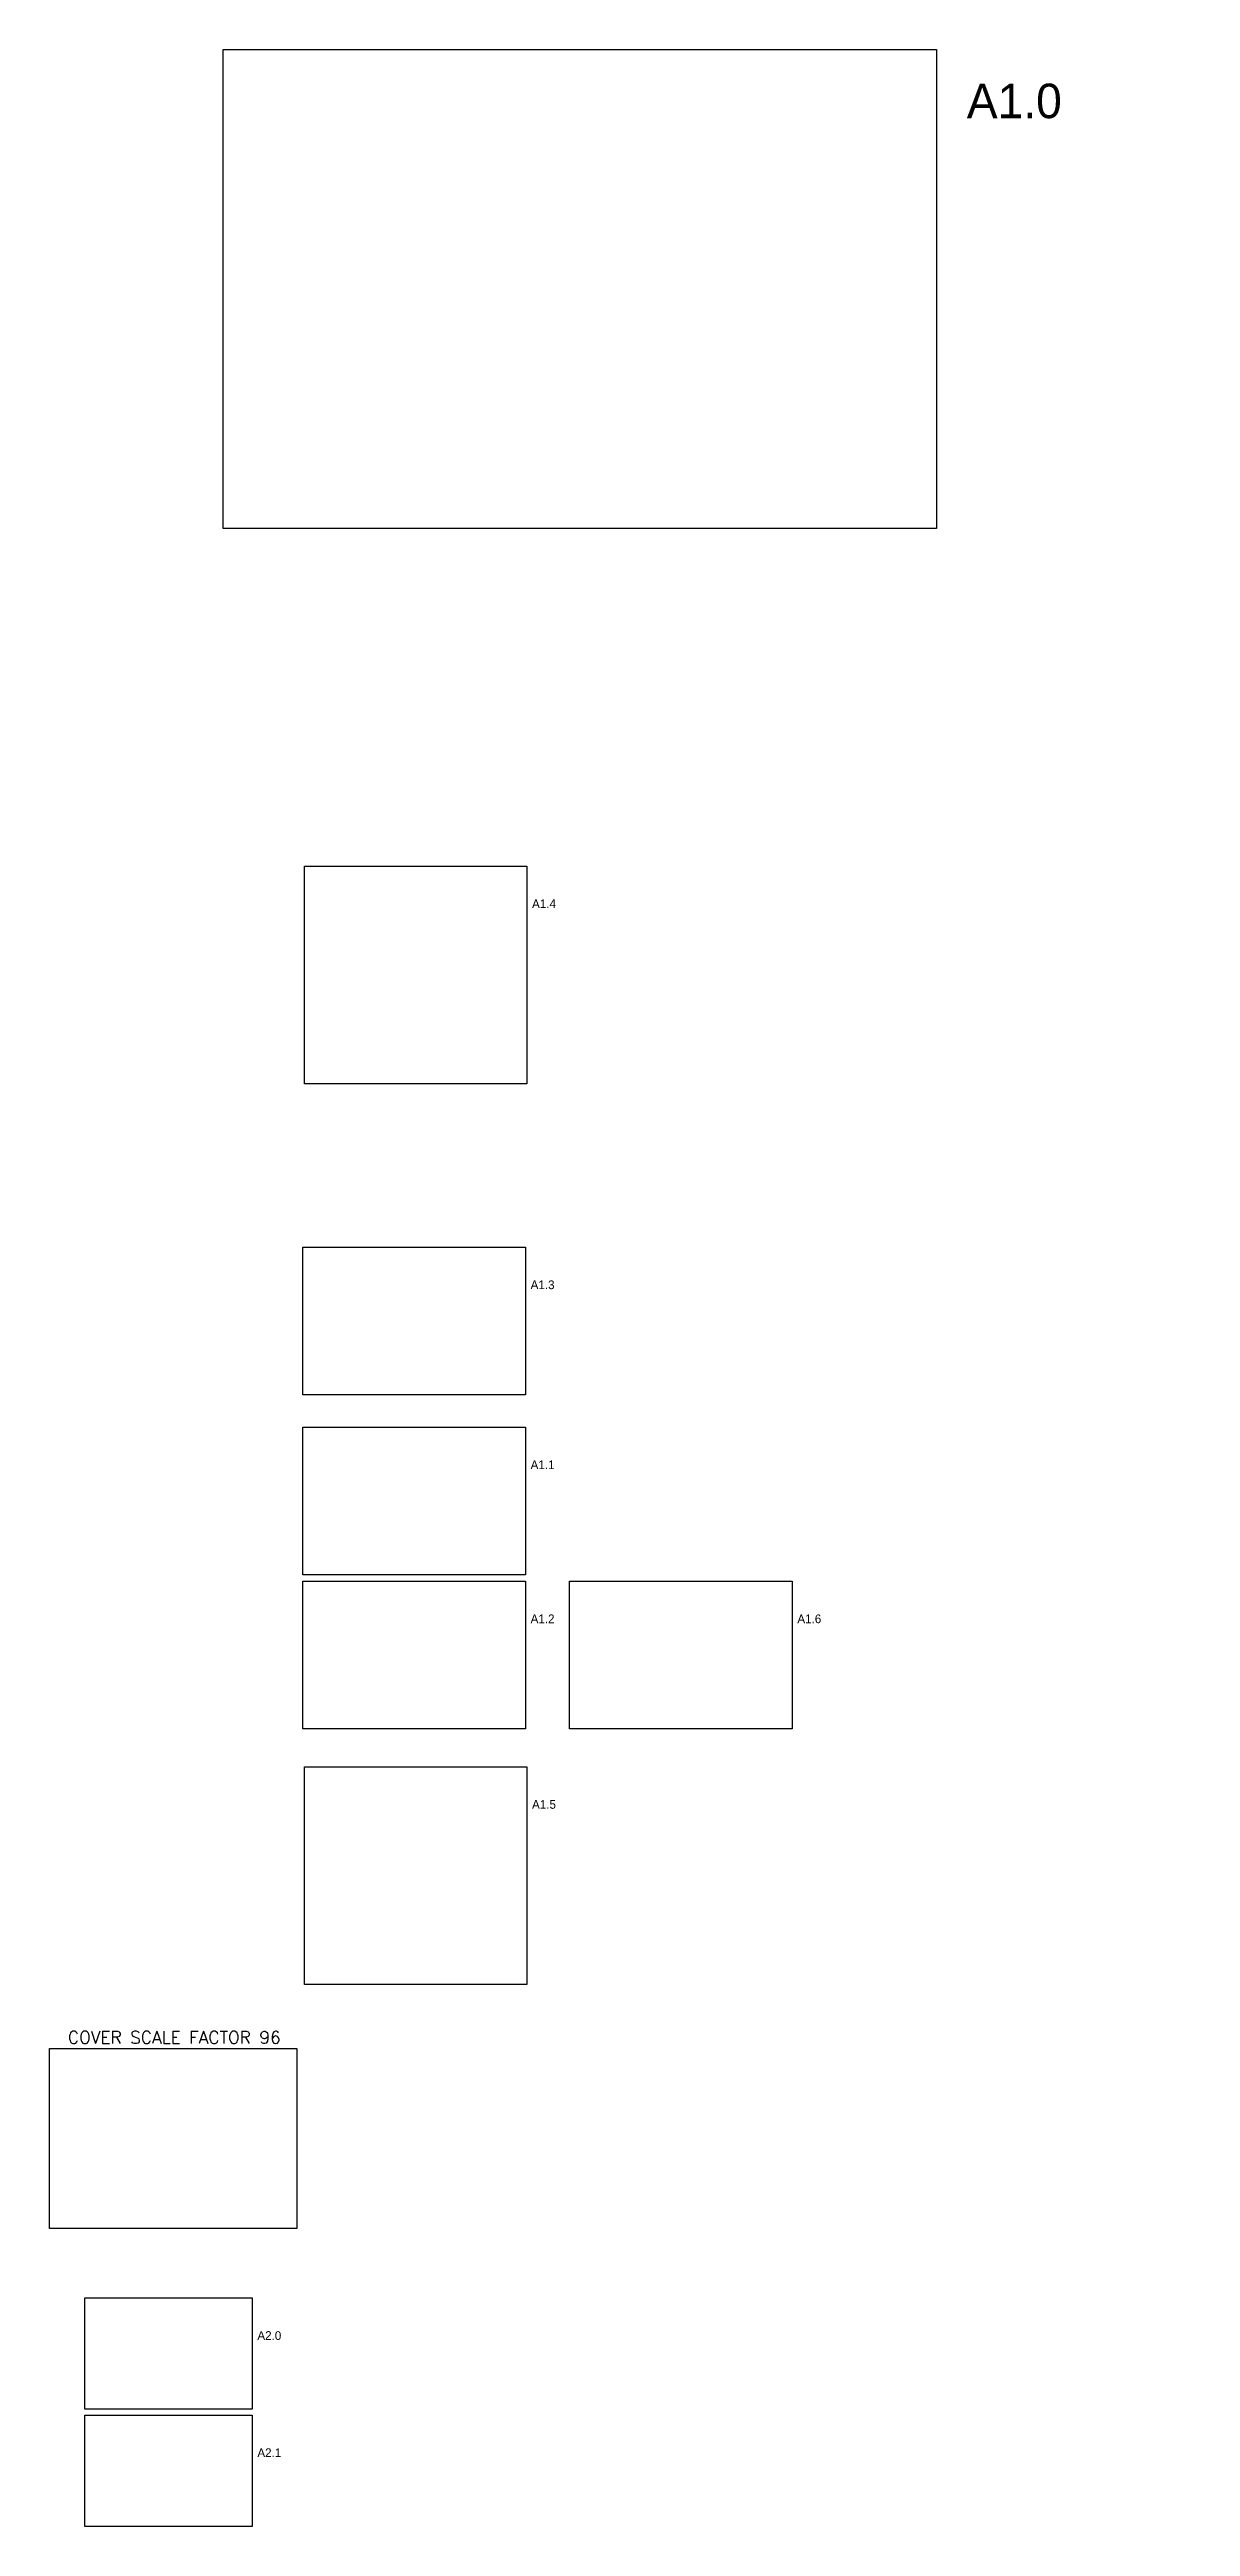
# Model space of a CAD drawing. Header units: inches. Extents: x -625442 to 34963, y -27993 to 66986.
# Drawn here: x 20067 to 34963, y 16061 to 48403 of the extents above; entities that cross this region are included whole.
import ezdxf
from ezdxf.enums import TextEntityAlignment as Align

# ---------------------------------------------------------------- set-up
doc = ezdxf.new("R2010")
doc.units = ezdxf.units.IN
doc.header["$LTSCALE"] = 0.5
doc.header["$MEASUREMENT"] = 0
doc.layers.add('E-HATCH 30', color=7, linetype='Continuous')
doc.styles.add('ROMANS', font='ROMANS.SHX', dxfattribs={"height": 0.2})
doc.styles.add('titleblock1', font='Zap601Rm.ttf', dxfattribs={"height": 0.5})

msp = doc.modelspace()

# ---------------------------------------------------------------- texts
at = {"layer": 'DEFPOINTS'}
for s, height, style, p in [('A1.0', 450.928283, 'titleblock1', (32663.03781, 47506.7951)), ('COVER SCALE FACTOR 96', 162, 'ROMANS', (21695.70581, 22365.93944))]:
    msp.add_text(s, height=height, dxfattribs=dict(at, style=style)).set_placement(p, align=Align.CENTER)
at = {"layer": 'DEFPOINTS', "style": 'titleblock1'}
for s, p in [('A1.4', (26522.6538, 37193.30215)), ('A1.3', (26504.01732, 32217.58987)), ('A1.1', (26504.01732, 29866.72641)), ('A1.2', (26504.01732, 27855.79227)), ('A1.6', (29986.52207, 27855.79227)), ('A1.5', (26522.6538, 25432.65905)), ('A2.0', (22936.45535, 18497.04578)), ('A2.1', (22936.45535, 16967.59583))]:
    msp.add_text(s, height=113.593917, rotation=360, dxfattribs=at).set_placement(p, align=Align.CENTER)

# ---------------------------------------------------------------- hatches: boundary and pattern name
at = {"layer": 'E-HATCH 30'}
h = msp.add_hatch(dxfattribs=at)
h.set_pattern_fill('ANSI31', color=256)
h.paths.add_polyline_path([(30975.10655, 25047.30737), (31038.05994, 25047.30737), (31038.05994, 25050.64862), (30975.10655, 25050.64862)], flags=9)
h.paths.add_polyline_path([(30821.57866, 24992.88797), (30832.66312, 24992.88797), (30832.66312, 24996.22922), (30821.57866, 24996.22922)], flags=9)
h.paths.add_polyline_path([(30978.58519, 25062.51463), (31059.04037, 25062.51463), (31059.04037, 25077.41767), (30978.58519, 25077.41767)], flags=9)
h.paths.add_polyline_path([(30975.10655, 25088.15939), (31037.74173, 25088.15939), (31037.74173, 25095.21314), (30975.10655, 25095.21314)], flags=9)
h.paths.add_polyline_path([(30975.76226, 25155.28752), (31040.51887, 25155.28752), (31040.51887, 25158.62877), (30975.76226, 25158.62877)], flags=9)
h.paths.add_polyline_path([(30975.0434, 25114.86854), (31028.43976, 25114.86854), (31028.43976, 25119.62054), (30975.0434, 25119.62054)], flags=9)
h.paths.add_polyline_path([(30975.10655, 25140.40757), (31037.74173, 25140.40757), (31037.74173, 25147.46132), (30975.10655, 25147.46132)], flags=9)
h.paths.add_polyline_path([(30975.40305, 25132.489), (31031.99215, 25132.489), (31031.99215, 25135.83025), (30975.40305, 25135.83025)], flags=9)
h.paths.add_polyline_path([(30974.99829, 25107.9256), (31047.1799, 25107.9256), (31047.1799, 25111.69114), (30974.99829, 25111.69114)], flags=9)
h.paths.add_polyline_path([(30975.96711, 25204.55048), (31045.07264, 25204.55048), (31045.07264, 25216.1653), (30975.96711, 25216.1653)], flags=9)
h.paths.add_polyline_path([(30976.1168, 25177.64842), (31036.52448, 25177.64842), (31036.52448, 25184.70217), (30976.1168, 25184.70217)], flags=9)
h.paths.add_polyline_path([(30976.04076, 25218.82535), (31031.7813, 25218.82535), (31031.7813, 25222.1666), (30976.04076, 25222.1666)], flags=9)
h.paths.add_polyline_path([(30975.97683, 25188.12114), (31046.35522, 25188.12114), (31046.35522, 25203.02417), (30975.97683, 25203.02417)], flags=9)
h.paths.add_polyline_path([(30976.23679, 25225.30335), (31045.76661, 25225.30335), (31045.76661, 25228.6446), (30976.23679, 25228.6446)], flags=9)
h.paths.add_polyline_path([(30976.04948, 25251.23532), (31038.8968, 25251.23532), (31038.8968, 25258.28907), (30976.04948, 25258.28907)], flags=9)
h.paths.add_polyline_path([(30976.04948, 25240.83863), (31044.0943, 25240.83863), (31044.0943, 25249.30313), (30976.04948, 25249.30313)], flags=9)
h.paths.add_polyline_path([(28921.8067, 25364.49688), (28992.39724, 25364.49688), (28992.39724, 25371.55063), (28921.8067, 25371.55063)], flags=9)
h.paths.add_polyline_path([(28182.60314, 25301.73476), (28253.19367, 25301.73476), (28253.19367, 25308.78851), (28182.60314, 25308.78851)], flags=9)
h.paths.add_polyline_path([(30975.76547, 26043.47996), (31046.35601, 26043.47996), (31046.35601, 26050.53371), (30975.76547, 26050.53371)], flags=9)
h.paths.add_polyline_path([(30975.65043, 25301.73476), (31046.24097, 25301.73476), (31046.24097, 25308.78851), (30975.65043, 25308.78851)], flags=9)
h.paths.add_polyline_path([(30975.65043, 25280.76612), (31046.24097, 25280.76612), (31046.24097, 25287.81987), (30975.65043, 25287.81987)], flags=9)
h.paths.add_polyline_path([(30975.8089, 25291.84738), (31012.44597, 25291.84738), (31012.44597, 25296.59938), (30975.8089, 25296.59938)], flags=9)
h.paths.add_polyline_path([(30975.87185, 25329.90211), (31040.62845, 25329.90211), (31040.62845, 25333.24336), (30975.87185, 25333.24336)], flags=9)
h.paths.add_polyline_path([(30975.55659, 25271.55847), (31041.79819, 25271.55847), (31041.79819, 25278.61222), (30975.55659, 25278.61222)], flags=9)
h.paths.add_polyline_path([(30975.99159, 25261.78819), (31038.83891, 25261.78819), (31038.83891, 25268.84194), (30975.99159, 25268.84194)], flags=9)
h.paths.add_polyline_path([(31015.37534, 25312.24801), (31034.35152, 25312.24801), (31034.35152, 25316.22569), (31015.37534, 25316.22569)], flags=9)
h.paths.add_polyline_path([(31003.68803, 25318.02897), (31034.24721, 25318.02897), (31034.24721, 25321.37022), (31003.68803, 25321.37022)], flags=9)
h.paths.add_polyline_path([(30977.39847, 25405.97738), (31030.79483, 25405.97738), (31030.79483, 25410.72938), (30977.39847, 25410.72938)], flags=9)
h.paths.add_polyline_path([(30977.78231, 25378.8112), (31025.35535, 25378.8112), (31025.35535, 25385.86495), (30977.78231, 25385.86495)], flags=9)
h.paths.add_polyline_path([(30977.39847, 25388.37388), (31046.50401, 25388.37388), (31046.50401, 25399.9887), (30977.39847, 25399.9887)], flags=9)
h.paths.add_polyline_path([(30977.78231, 25365.82363), (31032.67428, 25365.82363), (31032.67428, 25372.87738), (30977.78231, 25372.87738)], flags=9)
h.paths.add_polyline_path([(30977.59994, 25347.08838), (31047.97833, 25347.08838), (31047.97833, 25361.99141), (30977.59994, 25361.99141)], flags=9)
h.paths.add_polyline_path([(30241.31941, 25401.01299), (30306.70184, 25401.01299), (30306.70184, 25408.73499), (30241.31941, 25408.73499)], flags=9)
h.paths.add_polyline_path([(30253.71916, 25367.38848), (30306.70184, 25367.38848), (30306.70184, 25370.72973), (30253.71916, 25370.72973)], flags=9)
h.paths.add_polyline_path([(30241.04186, 25352.44271), (30306.39247, 25352.44271), (30306.39247, 25363.87721), (30241.04186, 25363.87721)], flags=9)
h.paths.add_polyline_path([(30240.46024, 25388.86851), (30306.70184, 25388.86851), (30306.70184, 25395.92226), (30240.46024, 25395.92226)], flags=9)
h.paths.add_polyline_path([(30241.08455, 25372.40353), (30306.47758, 25372.40353), (30306.47758, 25383.16978), (30241.08455, 25383.16978)], flags=9)
h.paths.add_polyline_path([(30235.48372, 25344.18026), (30306.39247, 25344.18026), (30306.39247, 25351.23401), (30235.48372, 25351.23401)], flags=9)
h.paths.add_polyline_path([(30236.96872, 25336.42399), (30306.39247, 25336.42399), (30306.39247, 25343.47774), (30236.96872, 25343.47774)], flags=9)
h.paths.add_polyline_path([(30239.83265, 25325.81366), (30306.39247, 25325.81366), (30306.39247, 25329.15491), (30239.83265, 25329.15491)], flags=9)
h.paths.add_polyline_path([(30234.35936, 25328.37821), (30306.39247, 25328.37821), (30306.39247, 25337.05486), (30234.35936, 25337.05486)], flags=9)
h.paths.add_polyline_path([(30244.818, 25302.7171), (30306.39247, 25302.7171), (30306.39247, 25306.05835), (30244.818, 25306.05835)], flags=9)
h.paths.add_polyline_path([(30235.88552, 25309.06404), (30306.26391, 25309.06404), (30306.26391, 25323.96708), (30235.88552, 25323.96708)], flags=9)
h.paths.add_polyline_path([(30174.43135, 25167.17562), (30202.34935, 25167.17562), (30202.34935, 25172.26705), (30174.43135, 25172.26705)], flags=9)
h.paths.add_polyline_path([(30174.08692, 25172.8465), (30205.2401, 25172.8465), (30205.2401, 25176.18775), (30174.08692, 25176.18775)], flags=9)
h.paths.add_polyline_path([(30714.8531, 24996.63538), (30734.50813, 24996.63538), (30734.50813, 25000.61306), (30714.8531, 25000.61306)], flags=9)
h.paths.add_polyline_path([(30703.08093, 25002.41634), (30732.45211, 25002.41634), (30732.45211, 25005.75759), (30703.08093, 25005.75759)], flags=9)
h.paths.add_polyline_path([(30082.0953, 25049.00884), (30108.48587, 25049.00884), (30108.48587, 25054.10027), (30082.0953, 25054.10027)], flags=9)
h.paths.add_polyline_path([(30082.09354, 25053.64552), (30113.40582, 25053.64552), (30113.40582, 25058.73695), (30082.09354, 25058.73695)], flags=9)
h.paths.add_polyline_path([(30082.34987, 25186.38034), (30110.26787, 25186.38034), (30110.26787, 25191.47177), (30082.34987, 25191.47177)], flags=9)
h.paths.add_polyline_path([(30082.38523, 25192.05121), (30132.88584, 25192.05121), (30132.88584, 25195.39246), (30082.38523, 25195.39246)], flags=9)
h.paths.add_polyline_path([(30082.28093, 25312.07627), (30101.2571, 25312.07627), (30101.2571, 25316.05395), (30082.28093, 25316.05395)], flags=9)
h.paths.add_polyline_path([(30082.38523, 25317.85723), (30112.94441, 25317.85723), (30112.94441, 25321.19848), (30082.38523, 25321.19848)], flags=9)
h.paths.add_polyline_path([(30082.28093, 25015.37022), (30104.73625, 25015.37022), (30104.73625, 25019.3479), (30082.28093, 25019.3479)], flags=9)
h.paths.add_polyline_path([(30082.34811, 25019.07877), (30127.9164, 25019.07877), (30127.9164, 25024.1702), (30082.34811, 25024.1702)], flags=9)
h.paths.add_polyline_path([(29129.62658, 25245.1273), (29166.38033, 25245.1273), (29166.38033, 25252.18105), (29129.62658, 25252.18105)], flags=9)
h.paths.add_polyline_path([(29128.82117, 25069.67649), (29194.2142, 25069.67649), (29194.2142, 25080.44274), (29128.82117, 25080.44274)], flags=9)
h.paths.add_polyline_path([(28185.1196, 25795.30546), (28257.3012, 25795.30546), (28257.3012, 25799.071), (28185.1196, 25799.071)], flags=9)
h.paths.add_polyline_path([(28211.8847, 25770.83903), (28256.59381, 25770.83903), (28256.59381, 25777.89278), (28211.8847, 25777.89278)], flags=9)
h.paths.add_polyline_path([(28228.58156, 25813.54825), (28257.27388, 25813.54825), (28257.27388, 25816.8895), (28228.58156, 25816.8895)], flags=9)
h.paths.add_polyline_path([(28194.74478, 25803.28756), (28257.27388, 25803.28756), (28257.27388, 25810.97774), (28194.74478, 25810.97774)], flags=9)
h.paths.add_polyline_path([(29128.90628, 25082.91269), (29199.81503, 25082.91269), (29199.81503, 25089.96644), (29128.90628, 25089.96644)], flags=9)
h.paths.add_polyline_path([(28922.01178, 25401.01299), (28987.39421, 25401.01299), (28987.39421, 25408.73499), (28922.01178, 25408.73499)], flags=9)
h.paths.add_polyline_path([(28580.47055, 25188.07048), (28600.97416, 25188.07048), (28600.97416, 25192.04816), (28580.47055, 25192.04816)], flags=9)
h.paths.add_polyline_path([(28585.94031, 25192.81323), (28601.31006, 25192.81323), (28601.31006, 25196.15448), (28585.94031, 25196.15448)], flags=9)
h.paths.add_polyline_path([(28511.4916, 25143.35837), (28531.99521, 25143.35837), (28531.99521, 25147.33605), (28511.4916, 25147.33605)], flags=9)
h.paths.add_polyline_path([(28516.32935, 25148.10112), (28531.6991, 25148.10112), (28531.6991, 25151.44237), (28516.32935, 25151.44237)], flags=9)
h.paths.add_polyline_path([(28509.7943, 25178.94209), (28538.9003, 25178.94209), (28538.9003, 25184.03352), (28509.7943, 25184.03352)], flags=9)
h.paths.add_polyline_path([(28516.32935, 25184.61297), (28531.6991, 25184.61297), (28531.6991, 25187.95422), (28516.32935, 25187.95422)], flags=9)
h.paths.add_polyline_path([(28196.71222, 25221.3293), (28253.60893, 25221.3293), (28253.60893, 25229.0513), (28196.71222, 25229.0513)], flags=9)
h.paths.add_polyline_path([(28198.50483, 25213.05837), (28253.60893, 25213.05837), (28253.60893, 25220.11212), (28198.50483, 25220.11212)], flags=9)
h.paths.add_polyline_path([(28193.64369, 25102.78526), (28253.08612, 25102.78526), (28253.08612, 25110.50726), (28193.64369, 25110.50726)], flags=9)
h.paths.add_polyline_path([(29158.5151, 24978.74158), (29195.79921, 24978.74158), (29195.79921, 24985.79533), (29158.5151, 24985.79533)], flags=9)
h.paths.add_polyline_path([(29159.34311, 24999.66795), (29202.03686, 24999.66795), (29202.03686, 25003.0092), (29159.34311, 25003.0092)], flags=9)
h.paths.add_polyline_path([(29159.34311, 25014.46607), (29197.36971, 25014.46607), (29197.36971, 25017.80732), (29159.34311, 25017.80732)], flags=9)
h.paths.add_polyline_path([(29158.85348, 25038.93609), (29203.45652, 25038.93609), (29203.45652, 25046.41413), (29158.85348, 25046.41413)], flags=9)
h.paths.add_polyline_path([(29128.98429, 25099.96833), (29190.87697, 25099.96833), (29190.87697, 25107.02208), (29128.98429, 25107.02208)], flags=9)
h.paths.add_polyline_path([(29128.98429, 25117.55881), (29201.59019, 25117.55881), (29201.59019, 25124.61256), (29128.98429, 25124.61256)], flags=9)
h.paths.add_polyline_path([(29128.98429, 25155.25807), (29201.59019, 25155.25807), (29201.59019, 25162.31182), (29128.98429, 25162.31182)], flags=9)
h.paths.add_polyline_path([(28217.29262, 25085.29783), (28253.09173, 25085.29783), (28253.09173, 25088.63908), (28217.29262, 25088.63908)], flags=9)
h.paths.add_polyline_path([(28186.93836, 25071.63923), (28253.17997, 25071.63923), (28253.17997, 25078.69298), (28186.93836, 25078.69298)], flags=9)
h.paths.add_polyline_path([(28180.74504, 25147.06732), (28253.45701, 25147.06732), (28253.45701, 25154.12107), (28180.74504, 25154.12107)], flags=9)
h.paths.add_polyline_path([(28194.36336, 25158.02463), (28253.17997, 25158.02463), (28253.17997, 25165.07838), (28194.36336, 25165.07838)], flags=9)
h.paths.add_polyline_path([(28188.35387, 25112.31325), (28253.74691, 25112.31325), (28253.74691, 25123.0795), (28188.35387, 25123.0795)], flags=9)
h.paths.add_polyline_path([(28186.93836, 25189.40803), (28253.17997, 25189.40803), (28253.17997, 25196.46178), (28186.93836, 25196.46178)], flags=9)
h.paths.add_polyline_path([(28188.2159, 25198.38231), (28253.60893, 25198.38231), (28253.60893, 25209.14856), (28188.2159, 25209.14856)], flags=9)
h.paths.add_polyline_path([(29159.34311, 25024.14648), (29196.09686, 25024.14648), (29196.09686, 25031.20023), (29159.34311, 25031.20023)], flags=9)
h.paths.add_polyline_path([(29158.85348, 25005.39197), (29202.82009, 25005.39197), (29202.82009, 25012.87), (29158.85348, 25012.87)], flags=9)
h.paths.add_polyline_path([(29158.5151, 24990.21037), (29203.22421, 24990.21037), (29203.22421, 24997.26412), (29158.5151, 24997.26412)], flags=9)
h.paths.add_polyline_path([(29128.98429, 25141.66088), (29191.08912, 25141.66088), (29191.08912, 25148.71463), (29128.98429, 25148.71463)], flags=9)
h.paths.add_polyline_path([(29128.98429, 25165.95534), (29191.08912, 25165.95534), (29191.08912, 25173.00909), (29128.98429, 25173.00909)], flags=9)
h.paths.add_polyline_path([(29129.68964, 25240.11298), (29180.65696, 25240.11298), (29180.65696, 25243.45423), (29129.68964, 25243.45423)], flags=9)
h.paths.add_polyline_path([(29129.48894, 25228.14961), (29185.22947, 25228.14961), (29185.22947, 25235.20336), (29129.48894, 25235.20336)], flags=9)
h.paths.add_polyline_path([(29129.06629, 25126.88987), (29195.3079, 25126.88987), (29195.3079, 25133.94362), (29129.06629, 25133.94362)], flags=9)
h.paths.add_polyline_path([(29128.96134, 25202.79051), (29187.14152, 25202.79051), (29187.14152, 25213.55676), (29128.96134, 25213.55676)], flags=9)
h.paths.add_polyline_path([(29129.06922, 25186.21781), (29196.78522, 25186.21781), (29196.78522, 25197.65231), (29129.06922, 25197.65231)], flags=9)
h.paths.add_polyline_path([(28922.32116, 25242.23091), (28993.22991, 25242.23091), (28993.22991, 25249.28466), (28922.32116, 25249.28466)], flags=9)
h.paths.add_polyline_path([(28922.32116, 25272.90751), (28986.54741, 25272.90751), (28986.54741, 25281.37201), (28922.32116, 25281.37201)], flags=9)
h.paths.add_polyline_path([(28922.32116, 25286.56933), (28993.22991, 25286.56933), (28993.22991, 25293.62308), (28922.32116, 25293.62308)], flags=9)
h.paths.add_polyline_path([(28922.32116, 25352.44271), (28987.67176, 25352.44271), (28987.67176, 25363.87721), (28922.32116, 25363.87721)], flags=9)
h.paths.add_polyline_path([(28922.01178, 25388.86851), (28988.25339, 25388.86851), (28988.25339, 25395.92226), (28922.01178, 25395.92226)], flags=9)
h.paths.add_polyline_path([(28922.23604, 25372.40353), (28987.62908, 25372.40353), (28987.62908, 25383.16978), (28922.23604, 25383.16978)], flags=9)
h.paths.add_polyline_path([(28922.32116, 25344.18026), (28993.22991, 25344.18026), (28993.22991, 25351.23401), (28922.32116, 25351.23401)], flags=9)
h.paths.add_polyline_path([(28922.32116, 25336.42399), (28991.74491, 25336.42399), (28991.74491, 25343.47774), (28922.32116, 25343.47774)], flags=9)
h.paths.add_polyline_path([(28922.32116, 25325.81366), (28988.88098, 25325.81366), (28988.88098, 25329.15491), (28922.32116, 25329.15491)], flags=9)
h.paths.add_polyline_path([(28922.32116, 25328.37821), (28994.35426, 25328.37821), (28994.35426, 25337.05486), (28922.32116, 25337.05486)], flags=9)
h.paths.add_polyline_path([(28922.32116, 25302.7171), (28983.89562, 25302.7171), (28983.89562, 25306.05835), (28922.32116, 25306.05835)], flags=9)
h.paths.add_polyline_path([(28185.608, 25052.22911), (28253.22853, 25052.22911), (28253.22853, 25066.70786), (28185.608, 25066.70786)], flags=9)
h.paths.add_polyline_path([(28208.39677, 25025.78521), (28253.10588, 25025.78521), (28253.10588, 25032.83896), (28208.39677, 25032.83896)], flags=9)
h.paths.add_polyline_path([(28224.60854, 25034.99962), (28253.30086, 25034.99962), (28253.30086, 25038.34087), (28224.60854, 25038.34087)], flags=9)
h.paths.add_polyline_path([(28190.33541, 25043.21316), (28252.86452, 25043.21316), (28252.86452, 25050.90334), (28190.33541, 25050.90334)], flags=9)
h.paths.add_polyline_path([(28197.1148, 25132.57409), (28253.7039, 25132.57409), (28253.7039, 25135.91534), (28197.1148, 25135.91534)], flags=9)
h.paths.add_polyline_path([(28186.93836, 25235.8992), (28253.17997, 25235.8992), (28253.17997, 25242.95295), (28186.93836, 25242.95295)], flags=9)
h.paths.add_polyline_path([(28182.49559, 25272.97796), (28253.08612, 25272.97796), (28253.08612, 25280.03171), (28182.49559, 25280.03171)], flags=9)
h.paths.add_polyline_path([(28216.29058, 25284.05921), (28252.92765, 25284.05921), (28252.92765, 25288.81121), (28216.29058, 25288.81121)], flags=9)
h.paths.add_polyline_path([(28197.80211, 25444.17295), (28251.31515, 25444.17295), (28251.31515, 25447.5142), (28197.80211, 25447.5142)], flags=9)
h.paths.add_polyline_path([(28188.1081, 25329.73037), (28252.86471, 25329.73037), (28252.86471, 25333.07162), (28188.1081, 25333.07162)], flags=9)
h.paths.add_polyline_path([(28186.93836, 25263.7703), (28253.17997, 25263.7703), (28253.17997, 25270.82405), (28186.93836, 25270.82405)], flags=9)
h.paths.add_polyline_path([(28189.89764, 25254.00003), (28252.74497, 25254.00003), (28252.74497, 25261.05378), (28189.89764, 25261.05378)], flags=9)
h.paths.add_polyline_path([(28197.91879, 25430.87596), (28251.31515, 25430.87596), (28251.31515, 25435.62796), (28197.91879, 25435.62796)], flags=9)
h.paths.add_polyline_path([(28203.35827, 25403.70979), (28250.93131, 25403.70979), (28250.93131, 25410.76354), (28203.35827, 25410.76354)], flags=9)
h.paths.add_polyline_path([(28182.20961, 25413.27247), (28251.31515, 25413.27247), (28251.31515, 25424.88729), (28182.20961, 25424.88729)], flags=9)
h.paths.add_polyline_path([(28196.03935, 25390.72221), (28250.93131, 25390.72221), (28250.93131, 25397.77596), (28196.03935, 25397.77596)], flags=9)
h.paths.add_polyline_path([(28180.73529, 25371.98697), (28251.11369, 25371.98697), (28251.11369, 25386.89), (28180.73529, 25386.89)], flags=9)
h.paths.add_polyline_path([(28194.45398, 25178.1921), (28222.37198, 25178.1921), (28222.37198, 25183.28352), (28194.45398, 25183.28352)], flags=9)
h.paths.add_polyline_path([(28194.48935, 25183.86297), (28244.98995, 25183.86297), (28244.98995, 25187.20422), (28194.48935, 25187.20422)], flags=9)
h.paths.add_polyline_path([(28194.38504, 25312.07627), (28213.36121, 25312.07627), (28213.36121, 25316.05395), (28194.38504, 25316.05395)], flags=9)
h.paths.add_polyline_path([(28194.48935, 25317.85723), (28225.04852, 25317.85723), (28225.04852, 25321.19848), (28194.48935, 25321.19848)], flags=9)
h.paths.add_polyline_path([(28194.45398, 25166.95537), (28220.58998, 25166.95537), (28220.58998, 25172.0468), (28194.45398, 25172.0468)], flags=9)
h.paths.add_polyline_path([(28194.48935, 25172.62625), (28216.05367, 25172.62625), (28216.05367, 25175.9675), (28194.48935, 25175.9675)], flags=9)
h.paths.add_polyline_path([(28194.38504, 25015.37022), (28216.84036, 25015.37022), (28216.84036, 25019.3479), (28194.38504, 25019.3479)], flags=9)
h.paths.add_polyline_path([(28194.45222, 25019.07877), (28240.02051, 25019.07877), (28240.02051, 25024.1702), (28194.45222, 25024.1702)], flags=9)
h.paths.add_polyline_path([(28922.44971, 25309.06404), (28992.82811, 25309.06404), (28992.82811, 25323.96708), (28922.44971, 25323.96708)], flags=9)
h.paths.add_polyline_path([(30241.31941, 26142.92993), (30306.70184, 26142.92993), (30306.70184, 26150.65193), (30241.31941, 26150.65193)], flags=9)
h.paths.add_polyline_path([(30627.73946, 25929.98742), (30648.24307, 25929.98742), (30648.24307, 25933.9651), (30627.73946, 25933.9651)], flags=9)
h.paths.add_polyline_path([(30627.40356, 25934.73017), (30642.77331, 25934.73017), (30642.77331, 25938.07142), (30627.40356, 25938.07142)], flags=9)
h.paths.add_polyline_path([(30696.71841, 25885.27531), (30717.22202, 25885.27531), (30717.22202, 25889.25299), (30696.71841, 25889.25299)], flags=9)
h.paths.add_polyline_path([(30697.01452, 25890.01806), (30712.38427, 25890.01806), (30712.38427, 25893.35931), (30697.01452, 25893.35931)], flags=9)
h.paths.add_polyline_path([(30689.81333, 25920.85903), (30718.91933, 25920.85903), (30718.91933, 25925.95046), (30689.81333, 25925.95046)], flags=9)
h.paths.add_polyline_path([(30697.01452, 25926.52991), (30712.38427, 25926.52991), (30712.38427, 25929.87116), (30697.01452, 25929.87116)], flags=9)
h.paths.add_polyline_path([(30975.10469, 25963.24624), (31032.00141, 25963.24624), (31032.00141, 25970.96824), (30975.10469, 25970.96824)], flags=9)
h.paths.add_polyline_path([(30975.10469, 25954.97531), (31030.2088, 25954.97531), (31030.2088, 25962.02906), (30975.10469, 25962.02906)], flags=9)
h.paths.add_polyline_path([(30975.6275, 25844.7022), (31035.06993, 25844.7022), (31035.06993, 25852.4242), (30975.6275, 25852.4242)], flags=9)
h.paths.add_polyline_path([(30032.91441, 25720.65852), (30070.19852, 25720.65852), (30070.19852, 25727.71227), (30032.91441, 25727.71227)], flags=9)
h.paths.add_polyline_path([(30026.67677, 25741.58489), (30069.37052, 25741.58489), (30069.37052, 25744.92614), (30026.67677, 25744.92614)], flags=9)
h.paths.add_polyline_path([(30031.34391, 25756.38301), (30069.37052, 25756.38301), (30069.37052, 25759.72426), (30031.34391, 25759.72426)], flags=9)
h.paths.add_polyline_path([(30025.25711, 25780.85303), (30069.86014, 25780.85303), (30069.86014, 25788.33107), (30025.25711, 25788.33107)], flags=9)
h.paths.add_polyline_path([(30040.59451, 25829.03997), (30099.72933, 25829.03997), (30099.72933, 25832.38122), (30040.59451, 25832.38122)], flags=9)
h.paths.add_polyline_path([(30037.83665, 25841.88527), (30099.72933, 25841.88527), (30099.72933, 25848.93902), (30037.83665, 25848.93902)], flags=9)
h.paths.add_polyline_path([(30027.12344, 25859.47575), (30099.72933, 25859.47575), (30099.72933, 25866.5295), (30027.12344, 25866.5295)], flags=9)
h.paths.add_polyline_path([(30027.12344, 25897.17501), (30099.72933, 25897.17501), (30099.72933, 25904.22876), (30027.12344, 25904.22876)], flags=9)
h.paths.add_polyline_path([(30975.6219, 25827.21477), (31011.421, 25827.21477), (31011.421, 25830.55602), (30975.6219, 25830.55602)], flags=9)
h.paths.add_polyline_path([(30975.53366, 25813.55617), (31041.77527, 25813.55617), (31041.77527, 25820.60992), (30975.53366, 25820.60992)], flags=9)
h.paths.add_polyline_path([(30975.25662, 25888.98426), (31047.96858, 25888.98426), (31047.96858, 25896.03801), (30975.25662, 25896.03801)], flags=9)
h.paths.add_polyline_path([(30975.53366, 25899.94157), (31034.35027, 25899.94157), (31034.35027, 25906.99532), (30975.53366, 25906.99532)], flags=9)
h.paths.add_polyline_path([(30974.96672, 25854.23019), (31040.35975, 25854.23019), (31040.35975, 25864.99644), (30974.96672, 25864.99644)], flags=9)
h.paths.add_polyline_path([(30975.53366, 25931.32497), (31041.77527, 25931.32497), (31041.77527, 25938.37872), (30975.53366, 25938.37872)], flags=9)
h.paths.add_polyline_path([(30975.10469, 25940.29925), (31040.49773, 25940.29925), (31040.49773, 25951.0655), (30975.10469, 25951.0655)], flags=9)
h.paths.add_polyline_path([(30032.61677, 25766.06342), (30069.37052, 25766.06342), (30069.37052, 25773.11717), (30032.61677, 25773.11717)], flags=9)
h.paths.add_polyline_path([(30025.89354, 25747.30891), (30069.86014, 25747.30891), (30069.86014, 25754.78694), (30025.89354, 25754.78694)], flags=9)
h.paths.add_polyline_path([(30025.48941, 25732.12731), (30070.19852, 25732.12731), (30070.19852, 25739.18106), (30025.48941, 25739.18106)], flags=9)
h.paths.add_polyline_path([(30037.62451, 25883.57782), (30099.72933, 25883.57782), (30099.72933, 25890.63157), (30037.62451, 25890.63157)], flags=9)
h.paths.add_polyline_path([(30037.62451, 25907.87228), (30099.72933, 25907.87228), (30099.72933, 25914.92603), (30037.62451, 25914.92603)], flags=9)
h.paths.add_polyline_path([(30028.92665, 25915.02238), (30099.72933, 25915.02238), (30099.72933, 25925.78863), (30028.92665, 25925.78863)], flags=9)
h.paths.add_polyline_path([(30028.11523, 25978.31742), (30099.02398, 25978.31742), (30099.02398, 25985.37117), (30028.11523, 25985.37117)], flags=9)
h.paths.add_polyline_path([(30043.48415, 25970.06655), (30099.22469, 25970.06655), (30099.22469, 25977.1203), (30043.48415, 25977.1203)], flags=9)
h.paths.add_polyline_path([(30033.40572, 25959.63714), (30099.64733, 25959.63714), (30099.64733, 25966.69089), (30033.40572, 25966.69089)], flags=9)
h.paths.add_polyline_path([(30041.5721, 25944.70745), (30099.75228, 25944.70745), (30099.75228, 25955.4737), (30041.5721, 25955.4737)], flags=9)
h.paths.add_polyline_path([(30031.92841, 25928.13475), (30099.64441, 25928.13475), (30099.64441, 25939.56925), (30031.92841, 25939.56925)], flags=9)
h.paths.add_polyline_path([(30235.48372, 25984.14785), (30306.39247, 25984.14785), (30306.39247, 25991.2016), (30235.48372, 25991.2016)], flags=9)
h.paths.add_polyline_path([(30242.16622, 26014.82445), (30306.39247, 26014.82445), (30306.39247, 26023.28895), (30242.16622, 26023.28895)], flags=9)
h.paths.add_polyline_path([(30235.48372, 26028.48627), (30306.39247, 26028.48627), (30306.39247, 26035.54002), (30235.48372, 26035.54002)], flags=9)
h.paths.add_polyline_path([(30253.71916, 26109.30542), (30306.70184, 26109.30542), (30306.70184, 26112.64667), (30253.71916, 26112.64667)], flags=9)
h.paths.add_polyline_path([(30241.04186, 26094.35965), (30306.39247, 26094.35965), (30306.39247, 26105.79415), (30241.04186, 26105.79415)], flags=9)
h.paths.add_polyline_path([(30240.46024, 26130.78545), (30306.70184, 26130.78545), (30306.70184, 26137.8392), (30240.46024, 26137.8392)], flags=9)
h.paths.add_polyline_path([(30241.08455, 26114.32047), (30306.47758, 26114.32047), (30306.47758, 26125.08672), (30241.08455, 26125.08672)], flags=9)
h.paths.add_polyline_path([(30235.48372, 26086.0972), (30306.39247, 26086.0972), (30306.39247, 26093.15095), (30235.48372, 26093.15095)], flags=9)
h.paths.add_polyline_path([(30236.96872, 26078.34093), (30306.39247, 26078.34093), (30306.39247, 26085.39468), (30236.96872, 26085.39468)], flags=9)
h.paths.add_polyline_path([(30239.83265, 26067.7306), (30306.39247, 26067.7306), (30306.39247, 26071.07185), (30239.83265, 26071.07185)], flags=9)
h.paths.add_polyline_path([(30234.35936, 26070.29515), (30306.39247, 26070.29515), (30306.39247, 26078.9718), (30234.35936, 26078.9718)], flags=9)
h.paths.add_polyline_path([(30244.818, 26044.63404), (30306.39247, 26044.63404), (30306.39247, 26047.97529), (30244.818, 26047.97529)], flags=9)
h.paths.add_polyline_path([(30975.48509, 25794.14605), (31043.10562, 25794.14605), (31043.10562, 25808.6248), (30975.48509, 25808.6248)], flags=9)
h.paths.add_polyline_path([(30975.60775, 25767.70215), (31020.31685, 25767.70215), (31020.31685, 25774.7559), (30975.60775, 25774.7559)], flags=9)
h.paths.add_polyline_path([(30975.41276, 25776.91656), (31004.10509, 25776.91656), (31004.10509, 25780.25781), (30975.41276, 25780.25781)], flags=9)
h.paths.add_polyline_path([(30975.84911, 25785.1301), (31038.37822, 25785.1301), (31038.37822, 25792.82028), (30975.84911, 25792.82028)], flags=9)
h.paths.add_polyline_path([(30975.00972, 25874.49103), (31031.59883, 25874.49103), (31031.59883, 25877.83228), (30975.00972, 25877.83228)], flags=9)
h.paths.add_polyline_path([(30975.53366, 25977.81614), (31041.77527, 25977.81614), (31041.77527, 25984.86989), (30975.53366, 25984.86989)], flags=9)
h.paths.add_polyline_path([(30975.6275, 26014.8949), (31046.21804, 26014.8949), (31046.21804, 26021.94865), (30975.6275, 26021.94865)], flags=9)
h.paths.add_polyline_path([(30975.78597, 26025.97615), (31012.42305, 26025.97615), (31012.42305, 26030.72815), (30975.78597, 26030.72815)], flags=9)
h.paths.add_polyline_path([(30977.39847, 26186.08989), (31030.91151, 26186.08989), (31030.91151, 26189.43114), (30977.39847, 26189.43114)], flags=9)
h.paths.add_polyline_path([(30975.84892, 26071.64731), (31040.60552, 26071.64731), (31040.60552, 26074.98856), (30975.84892, 26074.98856)], flags=9)
h.paths.add_polyline_path([(30975.53366, 26005.68724), (31041.77527, 26005.68724), (31041.77527, 26012.74099), (30975.53366, 26012.74099)], flags=9)
h.paths.add_polyline_path([(30975.96866, 25995.91697), (31038.81598, 25995.91697), (31038.81598, 26002.97072), (30975.96866, 26002.97072)], flags=9)
h.paths.add_polyline_path([(30977.39847, 26172.7929), (31030.79483, 26172.7929), (31030.79483, 26177.5449), (30977.39847, 26177.5449)], flags=9)
h.paths.add_polyline_path([(30977.78231, 26145.62673), (31025.35535, 26145.62673), (31025.35535, 26152.68048), (30977.78231, 26152.68048)], flags=9)
h.paths.add_polyline_path([(30977.39847, 26155.18941), (31046.50401, 26155.18941), (31046.50401, 26166.80423), (30977.39847, 26166.80423)], flags=9)
h.paths.add_polyline_path([(30977.78231, 26132.63915), (31032.67428, 26132.63915), (31032.67428, 26139.6929), (30977.78231, 26139.6929)], flags=9)
h.paths.add_polyline_path([(30977.59994, 26113.90391), (31047.97833, 26113.90391), (31047.97833, 26128.80694), (30977.59994, 26128.80694)], flags=9)
h.paths.add_polyline_path([(31006.34164, 25920.10904), (31034.25964, 25920.10904), (31034.25964, 25925.20046), (31006.34164, 25925.20046)], flags=9)
h.paths.add_polyline_path([(30983.72367, 25925.77991), (31034.22428, 25925.77991), (31034.22428, 25929.12116), (30983.72367, 25929.12116)], flags=9)
h.paths.add_polyline_path([(31015.35241, 26053.99321), (31034.32859, 26053.99321), (31034.32859, 26057.97088), (31015.35241, 26057.97088)], flags=9)
h.paths.add_polyline_path([(31003.6651, 26059.77417), (31034.22428, 26059.77417), (31034.22428, 26063.11542), (31003.6651, 26063.11542)], flags=9)
h.paths.add_polyline_path([(31008.12364, 25908.87231), (31034.25964, 25908.87231), (31034.25964, 25913.96374), (31008.12364, 25913.96374)], flags=9)
h.paths.add_polyline_path([(31012.65996, 25914.54319), (31034.22428, 25914.54319), (31034.22428, 25917.88444), (31012.65996, 25917.88444)], flags=9)
h.paths.add_polyline_path([(31011.87327, 25757.28716), (31034.32859, 25757.28716), (31034.32859, 25761.26484), (31011.87327, 25761.26484)], flags=9)
h.paths.add_polyline_path([(30988.69312, 25760.99571), (31034.2614, 25760.99571), (31034.2614, 25766.08714), (30988.69312, 25766.08714)], flags=9)
h.paths.add_polyline_path([(30235.88552, 26050.98098), (30306.26391, 26050.98098), (30306.26391, 26065.88402), (30235.88552, 26065.88402)], flags=9)
h.paths.add_polyline_path([(28513.49037, 26004.85906), (28542.85094, 26004.85906), (28542.85094, 26009.95049), (28513.49037, 26009.95049)], flags=9)
h.paths.add_polyline_path([(28513.5439, 26010.52994), (28541.98165, 26010.52994), (28541.98165, 26013.87119), (28513.5439, 26013.87119)], flags=9)
h.paths.add_polyline_path([(28745.1514, 26004.85906), (28774.51197, 26004.85906), (28774.51197, 26009.95049), (28745.1514, 26009.95049)], flags=9)
h.paths.add_polyline_path([(28745.06154, 26010.52994), (28768.74729, 26010.52994), (28768.74729, 26013.87119), (28745.06154, 26013.87119)], flags=9)
h.paths.add_polyline_path([(28922.01179, 26109.30542), (28974.99447, 26109.30542), (28974.99447, 26112.64667), (28922.01179, 26112.64667)], flags=9)
h.paths.add_polyline_path([(28922.32117, 26094.35965), (28987.67177, 26094.35965), (28987.67177, 26105.79415), (28922.32117, 26105.79415)], flags=9)
h.paths.add_polyline_path([(28922.01179, 26130.78545), (28988.2534, 26130.78545), (28988.2534, 26137.8392), (28922.01179, 26137.8392)], flags=9)
h.paths.add_polyline_path([(28922.23605, 26114.32047), (28987.62909, 26114.32047), (28987.62909, 26125.08672), (28922.23605, 26125.08672)], flags=9)
h.paths.add_polyline_path([(28922.32117, 26086.0972), (28993.22992, 26086.0972), (28993.22992, 26093.15095), (28922.32117, 26093.15095)], flags=9)
h.paths.add_polyline_path([(28922.32117, 26078.34093), (28991.74492, 26078.34093), (28991.74492, 26085.39468), (28922.32117, 26085.39468)], flags=9)
h.paths.add_polyline_path([(28922.32117, 26071.14434), (28988.88099, 26071.14434), (28988.88099, 26074.48559), (28922.32117, 26074.48559)], flags=9)
h.paths.add_polyline_path([(28922.32117, 26054.89987), (28994.35427, 26054.89987), (28994.35427, 26063.57651), (28922.32117, 26063.57651)], flags=9)
h.paths.add_polyline_path([(28922.32117, 26049.75086), (28983.89563, 26049.75086), (28983.89563, 26053.09211), (28922.32117, 26053.09211)], flags=9)
h.paths.add_polyline_path([(29129.00702, 26029.56755), (29197.68827, 26029.56755), (29197.68827, 26044.0463), (29129.00702, 26044.0463)], flags=9)
h.paths.add_polyline_path([(29129.00702, 25991.00646), (29197.68827, 25991.00646), (29197.68827, 26005.48521), (29129.00702, 26005.48521)], flags=9)
h.paths.add_polyline_path([(29128.82623, 25977.96873), (29197.93176, 25977.96873), (29197.93176, 25989.58355), (29128.82623, 25989.58355)], flags=9)
h.paths.add_polyline_path([(29129.66613, 25897.28956), (29194.42274, 25897.28956), (29194.42274, 25900.63081), (29129.66613, 25900.63081)], flags=25)
h.paths.add_polyline_path([(29129.66613, 25897.28956), (29194.42274, 25897.28956), (29194.42274, 25900.63081), (29129.66613, 25900.63081)], flags=25)
h.paths.add_polyline_path([(29082.81374, 25917.10904), (29110.73174, 25917.10904), (29110.73174, 25922.20046), (29082.81374, 25922.20046)], flags=9)
h.paths.add_polyline_path([(29082.46931, 25922.77991), (29113.62248, 25922.77991), (29113.62248, 25926.12116), (29082.46931, 25926.12116)], flags=9)
h.paths.add_polyline_path([(29129.00702, 25954.05726), (29191.38762, 25954.05726), (29191.38762, 25962.7339), (29129.00702, 25962.7339)], flags=9)
h.paths.add_polyline_path([(29129.00702, 25946.02432), (29196.62755, 25946.02432), (29196.62755, 25953.07807), (29129.00702, 25953.07807)], flags=9)
h.paths.add_polyline_path([(29129.00702, 25938.1404), (29197.79434, 25938.1404), (29197.79434, 25945.61843), (29129.00702, 25945.61843)], flags=9)
h.paths.add_polyline_path([(29129.00702, 25922.77169), (29197.68827, 25922.77169), (29197.68827, 25937.25044), (29129.00702, 25937.25044)], flags=9)
h.paths.add_polyline_path([(29128.94727, 25856.87057), (29182.34363, 25856.87057), (29182.34363, 25861.62257), (29128.94727, 25861.62257)], flags=9)
h.paths.add_polyline_path([(29128.97592, 25963.81573), (29189.3836, 25963.81573), (29189.3836, 25970.86948), (29128.97592, 25970.86948)], flags=9)
h.paths.add_polyline_path([(29128.67855, 25973.29237), (29184.41909, 25973.29237), (29184.41909, 25976.63362), (29128.67855, 25976.63362)], flags=9)
h.paths.add_polyline_path([(29128.75118, 26009.75361), (29199.12957, 26009.75361), (29199.12957, 26024.65664), (29128.75118, 26024.65664)], flags=9)
h.paths.add_polyline_path([(29128.87626, 25821.32807), (29200.20929, 25821.32807), (29200.20929, 25832.51861), (29128.87626, 25832.51861)], flags=9)
h.paths.add_polyline_path([(29125.22965, 25724.28488), (29197.41125, 25724.28488), (29197.41125, 25728.05041), (29125.22965, 25728.05041)], flags=9)
h.paths.add_polyline_path([(29125.93704, 25713.51729), (29170.64615, 25713.51729), (29170.64615, 25720.57104), (29125.93704, 25720.57104)], flags=9)
h.paths.add_polyline_path([(29125.25697, 25787.22568), (29153.94929, 25787.22568), (29153.94929, 25790.56693), (29125.25697, 25790.56693)], flags=9)
h.paths.add_polyline_path([(29125.25697, 25776.965), (29187.78607, 25776.965), (29187.78607, 25784.65518), (29125.25697, 25784.65518)], flags=9)
h.paths.add_polyline_path([(29128.6702, 25840.29807), (29185.21688, 25840.29807), (29185.21688, 25849.43082), (29128.6702, 25849.43082)], flags=9)
h.paths.add_polyline_path([(29129.01042, 25882.40961), (29191.6456, 25882.40961), (29191.6456, 25889.46336), (29129.01042, 25889.46336)], flags=9)
h.paths.add_polyline_path([(29129.30692, 25874.49103), (29185.89602, 25874.49103), (29185.89602, 25877.83228), (29129.30692, 25877.83228)], flags=9)
h.paths.add_polyline_path([(29128.90216, 25868.35583), (29201.08377, 25868.35583), (29201.08377, 25872.12136), (29128.90216, 25872.12136)], flags=9)
h.paths.add_polyline_path([(29161.10016, 25900.76464), (29187.23616, 25900.76464), (29187.23616, 25905.85607), (29161.10016, 25905.85607)], flags=9)
h.paths.add_polyline_path([(29165.63648, 25906.43552), (29187.2008, 25906.43552), (29187.2008, 25909.77677), (29165.63648, 25909.77677)], flags=9)
h.paths.add_polyline_path([(29164.84979, 25757.28716), (29187.30511, 25757.28716), (29187.30511, 25761.26484), (29164.84979, 25761.26484)], flags=9)
h.paths.add_polyline_path([(29141.66964, 25760.99571), (29187.23792, 25760.99571), (29187.23792, 25766.08714), (29141.66964, 25766.08714)], flags=9)
h.paths.add_polyline_path([(28185.96607, 25821.32807), (28257.2991, 25821.32807), (28257.2991, 25832.51861), (28185.96607, 25832.51861)], flags=9)
h.paths.add_polyline_path([(28200.86786, 25840.29807), (28257.41454, 25840.29807), (28257.41454, 25849.43082), (28200.86786, 25849.43082)], flags=9)
h.paths.add_polyline_path([(28188.10811, 25917.1861), (28252.86472, 25917.1861), (28252.86472, 25920.52735), (28188.10811, 25920.52735)], flags=9)
h.paths.add_polyline_path([(28188.10811, 26071.64731), (28252.86472, 26071.64731), (28252.86472, 26074.98856), (28188.10811, 26074.98856)], flags=9)
h.paths.add_polyline_path([(28197.9188, 25932.17658), (28251.31516, 25932.17658), (28251.31516, 25936.92858), (28197.9188, 25936.92858)], flags=9)
h.paths.add_polyline_path([(28190.90748, 25938.30417), (28251.31516, 25938.30417), (28251.31516, 25945.35792), (28190.90748, 25945.35792)], flags=9)
h.paths.add_polyline_path([(28190.51357, 25998.0466), (28253.3609, 25998.0466), (28253.3609, 26005.10035), (28190.51357, 26005.10035)], flags=9)
h.paths.add_polyline_path([(28185.31607, 25987.64992), (28253.3609, 25987.64992), (28253.3609, 25996.11442), (28185.31607, 25996.11442)], flags=25)
h.paths.add_polyline_path([(28185.31607, 25987.64992), (28253.3609, 25987.64992), (28253.3609, 25996.11442), (28185.31607, 25996.11442)], flags=25)
h.paths.add_polyline_path([(28186.80999, 26021.96685), (28253.0516, 26021.96685), (28253.0516, 26029.0206), (28186.80999, 26029.0206)], flags=9)
h.paths.add_polyline_path([(28203.58087, 26011.10594), (28252.74498, 26011.10594), (28252.74498, 26018.15969), (28203.58087, 26018.15969)], flags=9)
h.paths.add_polyline_path([(28195.57463, 25949.96395), (28251.31516, 25949.96395), (28251.31516, 25953.3052), (28195.57463, 25953.3052)], flags=9)
h.paths.add_polyline_path([(28182.20963, 25955.95326), (28251.31516, 25955.95326), (28251.31516, 25967.56809), (28182.20963, 25967.56809)], flags=9)
h.paths.add_polyline_path([(28180.7353, 25969.5651), (28251.1137, 25969.5651), (28251.1137, 25984.46813), (28180.7353, 25984.46813)], flags=9)
h.paths.add_polyline_path([(28197.9188, 26172.7929), (28251.31516, 26172.7929), (28251.31516, 26177.5449), (28197.9188, 26177.5449)], flags=9)
h.paths.add_polyline_path([(28200.13859, 26049.40617), (28253.12127, 26049.40617), (28253.12127, 26052.74742), (28200.13859, 26052.74742)], flags=9)
h.paths.add_polyline_path([(28203.35829, 26145.62673), (28250.93132, 26145.62673), (28250.93132, 26152.68048), (28203.35829, 26152.68048)], flags=9)
h.paths.add_polyline_path([(28182.20963, 26155.18941), (28251.31516, 26155.18941), (28251.31516, 26166.80423), (28182.20963, 26166.80423)], flags=9)
h.paths.add_polyline_path([(28196.03936, 26132.63915), (28250.93132, 26132.63915), (28250.93132, 26139.6929), (28196.03936, 26139.6929)], flags=9)
h.paths.add_polyline_path([(28180.7353, 26113.90391), (28251.1137, 26113.90391), (28251.1137, 26128.80694), (28180.7353, 26128.80694)], flags=9)
h.paths.add_polyline_path([(28194.53642, 25882.40961), (28257.1716, 25882.40961), (28257.1716, 25889.46336), (28194.53642, 25889.46336)], flags=9)
h.paths.add_polyline_path([(28199.17093, 25874.49103), (28255.76003, 25874.49103), (28255.76003, 25877.83228), (28199.17093, 25877.83228)], flags=9)
h.paths.add_polyline_path([(28185.1196, 25868.35583), (28257.3012, 25868.35583), (28257.3012, 25872.12136), (28185.1196, 25872.12136)], flags=9)
h.paths.add_polyline_path([(28195.29469, 25920.10904), (28223.21269, 25920.10904), (28223.21269, 25925.20046), (28195.29469, 25925.20046)], flags=9)
h.paths.add_polyline_path([(28195.33005, 25925.77991), (28245.83066, 25925.77991), (28245.83066, 25929.12116), (28195.33005, 25929.12116)], flags=9)
h.paths.add_polyline_path([(28195.22574, 26053.99321), (28214.20192, 26053.99321), (28214.20192, 26057.97088), (28195.22574, 26057.97088)], flags=9)
h.paths.add_polyline_path([(28195.33005, 26059.77417), (28225.88923, 26059.77417), (28225.88923, 26063.11542), (28195.33005, 26063.11542)], flags=9)
h.paths.add_polyline_path([(28195.29469, 25900.76464), (28221.43069, 25900.76464), (28221.43069, 25905.85607), (28195.29469, 25905.85607)], flags=9)
h.paths.add_polyline_path([(28195.33005, 25906.43552), (28216.89437, 25906.43552), (28216.89437, 25909.77677), (28195.33005, 25909.77677)], flags=9)
h.paths.add_polyline_path([(28195.22574, 25757.28716), (28217.68106, 25757.28716), (28217.68106, 25761.26484), (28195.22574, 25761.26484)], flags=9)
h.paths.add_polyline_path([(28195.29293, 25760.99571), (28240.86121, 25760.99571), (28240.86121, 25766.08714), (28195.29293, 25766.08714)], flags=9)
h.paths.add_polyline_path([(28043.56514, 27105.97151), (28121.10335, 27105.97151), (28121.10335, 27112.65401), (28043.56514, 27112.65401)], flags=9)
h.paths.add_polyline_path([(31095.21606, 26449.09744), (31141.78142, 26449.09744), (31141.78142, 26455.77994), (31095.21606, 26455.77994)], flags=9)
h.paths.add_polyline_path([(31095.21606, 26492.30879), (31218.36499, 26492.30879), (31218.36499, 26506.41629), (31095.21606, 26506.41629)], flags=9)
h.paths.add_polyline_path([(31095.21606, 26515.42248), (31166.38999, 26515.42248), (31166.38999, 26531.86355), (31095.21606, 26531.86355)], flags=25)
h.paths.add_polyline_path([(29741.98456, 26503.65247), (29842.00991, 26503.65247), (29842.00991, 26517.75997), (29741.98456, 26517.75997)], flags=25)
h.paths.add_polyline_path([(29741.98456, 26503.65247), (29842.00991, 26503.65247), (29842.00991, 26517.75997), (29741.98456, 26517.75997)], flags=25)
h.paths.add_polyline_path([(29726.28599, 26520.00411), (29842.00991, 26520.00411), (29842.00991, 26534.11161), (29726.28599, 26534.11161)], flags=9)
h.paths.add_polyline_path([(31095.21606, 26603.89739), (31241.06428, 26603.89739), (31241.06428, 26618.00489), (31095.21606, 26618.00489)], flags=9)
h.paths.add_polyline_path([(31095.21606, 26574.52422), (31215.18285, 26574.52422), (31215.18285, 26588.63172), (31095.21606, 26588.63172)], flags=9)
h.paths.add_polyline_path([(29694.50846, 26845.61889), (29841.62953, 26845.61889), (29841.62953, 26852.30139), (29694.50846, 26852.30139)], flags=9)
h.paths.add_polyline_path([(29723.95241, 26539.81114), (29842.00991, 26539.81114), (29842.00991, 26553.91864), (29723.95241, 26553.91864)], flags=9)
h.paths.add_polyline_path([(29741.98456, 26580.33213), (29842.00991, 26580.33213), (29842.00991, 26594.43963), (29741.98456, 26594.43963)], flags=9)
h.paths.add_polyline_path([(29694.50846, 26608.54941), (29841.62953, 26608.54941), (29841.62953, 26615.23191), (29694.50846, 26615.23191)], flags=9)
h.paths.add_polyline_path([(29717.37599, 26688.4539), (29842.00991, 26688.4539), (29842.00991, 26702.5614), (29717.37599, 26702.5614)], flags=9)
h.paths.add_polyline_path([(29741.98456, 26743.00554), (29842.00991, 26743.00554), (29842.00991, 26757.11304), (29741.98456, 26757.11304)], flags=9)
h.paths.add_polyline_path([(29726.6667, 26827.13694), (29842.17849, 26827.13694), (29842.17849, 26833.81944), (29726.6667, 26833.81944)], flags=9)
h.paths.add_polyline_path([(29741.98456, 26858.41455), (29842.00991, 26858.41455), (29842.00991, 26872.52205), (29741.98456, 26872.52205)], flags=9)
h.paths.add_polyline_path([(29734.10578, 26801.49411), (29842.4047, 26801.49411), (29842.4047, 26823.02661), (29734.10578, 26823.02661)], flags=9)
h.paths.add_polyline_path([(29778.55201, 26646.13273), (29831.00915, 26646.13273), (29831.00915, 26656.41845), (29778.55201, 26656.41845)], flags=9)
h.paths.add_polyline_path([(29779.30924, 26657.92763), (29880.13067, 26657.92763), (29880.13067, 26664.67763), (29779.30924, 26664.67763)], flags=9)
h.paths.add_polyline_path([(31131.37383, 26619.02933), (31183.14526, 26619.02933), (31183.14526, 26629.31505), (31131.37383, 26629.31505)], flags=9)
h.paths.add_polyline_path([(31114.65231, 26630.82424), (31182.38802, 26630.82424), (31182.38802, 26637.57424), (31114.65231, 26637.57424)], flags=9)
h.paths.add_polyline_path([(31146.49169, 26666.40433), (31182.77026, 26666.40433), (31182.77026, 26674.44005), (31146.49169, 26674.44005)], flags=9)
h.paths.add_polyline_path([(31114.65231, 26676.32424), (31182.38802, 26676.32424), (31182.38802, 26683.07424), (31114.65231, 26683.07424)], flags=9)
h.paths.add_polyline_path([(31130.0024, 26741.69512), (31183.14526, 26741.69512), (31183.14526, 26751.98084), (31130.0024, 26751.98084)], flags=9)
h.paths.add_polyline_path([(31123.90945, 26753.49002), (31182.38802, 26753.49002), (31182.38802, 26760.24002), (31123.90945, 26760.24002)], flags=9)
h.paths.add_polyline_path([(29779.90097, 26483.23258), (29825.43669, 26483.23258), (29825.43669, 26491.2683), (29779.90097, 26491.2683)], flags=9)
h.paths.add_polyline_path([(29779.69393, 26491.0632), (29871.57964, 26491.0632), (29871.57964, 26501.34892), (29779.69393, 26501.34892)], flags=9)
h.paths.add_polyline_path([(29779.52597, 26619.02933), (29831.2974, 26619.02933), (29831.2974, 26629.31505), (29779.52597, 26629.31505)], flags=9)
h.paths.add_polyline_path([(29780.28321, 26630.82424), (29848.01893, 26630.82424), (29848.01893, 26637.57424), (29780.28321, 26637.57424)], flags=9)
h.paths.add_polyline_path([(29779.95626, 26763.94512), (29818.46341, 26763.94512), (29818.46341, 26771.98084), (29779.95626, 26771.98084)], flags=9)
h.paths.add_polyline_path([(29780.3385, 26773.86502), (29842.41707, 26773.86502), (29842.41707, 26780.61502), (29780.3385, 26780.61502)], flags=9)
h.paths.add_polyline_path([(30905.44769, 27056.44543), (31022.89226, 27056.39483), (31022.89727, 27068.02085), (30905.4527, 27068.07146)], flags=9)
h.paths.add_polyline_path([(31095.21606, 26515.42248), (31166.38999, 26515.42248), (31166.38999, 26531.86355), (31095.21606, 26531.86355)], flags=25)
h.paths.add_polyline_path([(31095.04749, 26687.40582), (31210.55928, 26687.40582), (31210.55928, 26694.08832), (31095.04749, 26694.08832)], flags=9)
h.paths.add_polyline_path([(31095.21606, 26554.4916), (31213.27356, 26554.4916), (31213.27356, 26568.5991), (31095.21606, 26568.5991)], flags=9)
h.paths.add_polyline_path([(31095.21606, 26645.45847), (31219.84999, 26645.45847), (31219.84999, 26659.56597), (31095.21606, 26659.56597)], flags=9)
h.paths.add_polyline_path([(31095.21606, 26783.56299), (31195.24142, 26783.56299), (31195.24142, 26797.67049), (31095.21606, 26797.67049)], flags=9)
h.paths.add_polyline_path([(31094.88494, 26803.82181), (31206.36601, 26803.82181), (31206.36601, 26817.92931), (31094.88494, 26817.92931)], flags=9)
h.paths.add_polyline_path([(31095.21606, 26698.37304), (31219.84999, 26698.37304), (31219.84999, 26705.05554), (31095.21606, 26705.05554)], flags=9)
h.paths.add_polyline_path([(31096.03547, 26873.38764), (31209.63797, 26873.38764), (31209.63797, 26894.92014), (31096.03547, 26894.92014)], flags=9)
h.paths.add_polyline_path([(31095.21606, 26828.76361), (31195.24142, 26828.76361), (31195.24142, 26842.87111), (31095.21606, 26842.87111)], flags=9)
h.paths.add_polyline_path([(31095.59645, 26848.72188), (31207.07752, 26848.72188), (31207.07752, 26862.82938), (31095.59645, 26862.82938)], flags=9)
h.paths.add_polyline_path([(31035.58688, 26409.88315), (31035.61382, 26472.39252), (31021.05635, 26472.39879), (31021.02942, 26409.88942)], flags=9)
h.paths.add_polyline_path([(31095.59645, 27017.22537), (31229.56467, 27017.22537), (31229.56467, 27031.33287), (31095.59645, 27031.33287)], flags=9)
h.paths.add_polyline_path([(31095.59645, 27064.40273), (31220.01824, 27064.40273), (31220.01824, 27078.51023), (31095.59645, 27078.51023)], flags=9)
h.paths.add_polyline_path([(31095.21606, 27038.59628), (31187.17999, 27038.59628), (31187.17999, 27052.70378), (31095.21606, 27052.70378)], flags=9)
h.paths.add_polyline_path([(31095.21606, 27119.39456), (31199.27214, 27119.39456), (31199.27214, 27133.50206), (31095.21606, 27133.50206)], flags=25)
h.paths.add_polyline_path([(31096.18687, 27263.5101), (31190.69651, 27263.5101), (31190.69651, 27270.1926), (31096.18687, 27270.1926)], flags=9)
h.paths.add_polyline_path([(31095.04749, 27222.20023), (31210.55928, 27222.20023), (31210.55928, 27228.88273), (31095.04749, 27228.88273)], flags=9)
h.paths.add_polyline_path([(31095.21606, 27311.96454), (31219.84999, 27311.96454), (31219.84999, 27318.64704), (31095.21606, 27318.64704)], flags=9)
h.paths.add_polyline_path([(31095.59645, 27103.57539), (31208.77467, 27103.57539), (31208.77467, 27110.25789), (31095.59645, 27110.25789)], flags=9)
h.paths.add_polyline_path([(31095.21606, 27119.39456), (31199.27214, 27119.39456), (31199.27214, 27133.50206), (31095.21606, 27133.50206)], flags=25)
h.paths.add_polyline_path([(31095.21606, 27139.56923), (31195.24142, 27139.56923), (31195.24142, 27153.67673), (31095.21606, 27153.67673)], flags=9)
h.paths.add_polyline_path([(31095.59645, 27229.9397), (31211.95681, 27229.9397), (31211.95681, 27244.0472), (31095.59645, 27244.0472)], flags=9)
h.paths.add_polyline_path([(31095.59645, 27247.72317), (31207.07752, 27247.72317), (31207.07752, 27261.83067), (31095.59645, 27261.83067)], flags=9)
h.paths.add_polyline_path([(31095.21606, 27272.68106), (31210.30356, 27272.68106), (31210.30356, 27286.78856), (31095.21606, 27286.78856)], flags=9)
h.paths.add_polyline_path([(31096.18687, 27289.01703), (31207.66794, 27289.01703), (31207.66794, 27303.12453), (31096.18687, 27303.12453)], flags=9)
h.paths.add_polyline_path([(31096.03547, 27440.12855), (31202.42511, 27440.12855), (31202.42511, 27461.66105), (31096.03547, 27461.66105)], flags=9)
h.paths.add_polyline_path([(31095.21606, 27395.50453), (31195.24142, 27395.50453), (31195.24142, 27409.61203), (31095.21606, 27409.61203)], flags=9)
h.paths.add_polyline_path([(31095.59645, 27415.46279), (31207.07752, 27415.46279), (31207.07752, 27429.57029), (31095.59645, 27429.57029)], flags=9)
h.paths.add_polyline_path([(29699.1756, 27023.73856), (29841.62953, 27023.73856), (29841.62953, 27037.84606), (29699.1756, 27037.84606)], flags=9)
h.paths.add_polyline_path([(29749.19741, 27042.27041), (29842.00991, 27042.27041), (29842.00991, 27056.37791), (29749.19741, 27056.37791)], flags=9)
h.paths.add_polyline_path([(29728.45131, 27103.57539), (29841.62953, 27103.57539), (29841.62953, 27110.25789), (29728.45131, 27110.25789)], flags=9)
h.paths.add_polyline_path([(29737.95384, 27124.15894), (29842.00991, 27124.15894), (29842.00991, 27138.26644), (29737.95384, 27138.26644)], flags=9)
h.paths.add_polyline_path([(29777.62456, 27114.97881), (29842.00991, 27114.97881), (29842.00991, 27121.66131), (29777.62456, 27121.66131)], flags=9)
h.paths.add_polyline_path([(29734.80086, 27359.52676), (29841.19051, 27359.52676), (29841.19051, 27381.05926), (29734.80086, 27381.05926)], flags=9)
h.paths.add_polyline_path([(29726.6667, 27383.84641), (29842.17849, 27383.84641), (29842.17849, 27390.52891), (29726.6667, 27390.52891)], flags=9)
h.paths.add_polyline_path([(29732.89158, 27157.43814), (29841.19051, 27157.43814), (29841.19051, 27178.97064), (29732.89158, 27178.97064)], flags=9)
h.paths.add_polyline_path([(29741.98456, 27139.56923), (29842.00991, 27139.56923), (29842.00991, 27153.67673), (29741.98456, 27153.67673)], flags=9)
h.paths.add_polyline_path([(29700.00478, 26668.91607), (29842.03442, 26668.91607), (29842.03442, 26683.02357), (29700.00478, 26683.02357)], flags=9)
h.paths.add_polyline_path([(29699.98027, 27281.79881), (29842.00991, 27281.79881), (29842.00991, 27288.48131), (29699.98027, 27288.48131)], flags=9)
h.paths.add_polyline_path([(29717.37599, 26725.16111), (29842.00991, 26725.16111), (29842.00991, 26731.84361), (29717.37599, 26731.84361)], flags=9)
h.paths.add_polyline_path([(29741.98456, 27435.44021), (29842.00991, 27435.44021), (29842.00991, 27449.54771), (29741.98456, 27449.54771)], flags=9)
h.paths.add_polyline_path([(29734.10578, 27392.57686), (29842.4047, 27392.57686), (29842.4047, 27414.10936), (29734.10578, 27414.10936)], flags=9)
h.paths.add_polyline_path([(29730.14846, 27415.46279), (29841.62953, 27415.46279), (29841.62953, 27429.57029), (29730.14846, 27429.57029)], flags=9)
h.paths.add_polyline_path([(29729.55804, 27264.16485), (29841.03911, 27264.16485), (29841.03911, 27278.27235), (29729.55804, 27278.27235)], flags=9)
h.paths.add_polyline_path([(29780.76814, 27079.50698), (29833.22529, 27079.50698), (29833.22529, 27089.79269), (29780.76814, 27089.79269)], flags=9)
h.paths.add_polyline_path([(29778.5361, 27089.21259), (29851.7361, 27089.21259), (29851.7361, 27099.49831), (29778.5361, 27099.49831)], flags=9)
h.paths.add_polyline_path([(30101.15887, 27376.10535), (30178.01547, 27467.77968), (30166.82449, 27477.16182), (30089.96789, 27385.48749)], flags=9)
h.paths.add_polyline_path([(29694.50846, 26712.30988), (29841.62953, 26712.30988), (29841.62953, 26718.99238), (29694.50846, 26718.99238)], flags=9)
h.paths.add_polyline_path([(29779.90097, 27060.29743), (29825.43669, 27060.29743), (29825.43669, 27068.33314), (29779.90097, 27068.33314)], flags=9)
h.paths.add_polyline_path([(29779.69393, 27068.12804), (29871.57964, 27068.12804), (29871.57964, 27078.41376), (29779.69393, 27078.41376)], flags=9)
h.paths.add_polyline_path([(29779.90097, 27243.46917), (29816.17955, 27243.46917), (29816.17955, 27251.50489), (29779.90097, 27251.50489)], flags=9)
h.paths.add_polyline_path([(29780.28321, 27253.38908), (29848.01893, 27253.38908), (29848.01893, 27260.13908), (29780.28321, 27260.13908)], flags=9)
h.paths.add_polyline_path([(29779.52597, 27196.09417), (29831.2974, 27196.09417), (29831.2974, 27206.37989), (29779.52597, 27206.37989)], flags=9)
h.paths.add_polyline_path([(29780.28321, 27207.88908), (29848.01893, 27207.88908), (29848.01893, 27214.63908), (29780.28321, 27214.63908)], flags=9)
h.paths.add_polyline_path([(28029.11691, 27186.5138), (28080.88834, 27186.5138), (28080.88834, 27196.79952), (28029.11691, 27196.79952)], flags=9)
h.paths.add_polyline_path([(28029.87415, 27198.3087), (28073.267, 27198.3087), (28073.267, 27205.0587), (28029.87415, 27205.0587)], flags=9)
h.paths.add_polyline_path([(29779.52597, 27318.75996), (29832.66883, 27318.75996), (29832.66883, 27329.04568), (29779.52597, 27329.04568)], flags=9)
h.paths.add_polyline_path([(29780.28321, 27330.55487), (29838.76178, 27330.55487), (29838.76178, 27337.30487), (29780.28321, 27337.30487)], flags=9)
h.paths.add_polyline_path([(29779.95626, 27341.00996), (29818.46341, 27341.00996), (29818.46341, 27349.04568), (29779.95626, 27349.04568)], flags=9)
h.paths.add_polyline_path([(29780.3385, 27350.92987), (29842.41707, 27350.92987), (29842.41707, 27357.67987), (29780.3385, 27357.67987)], flags=9)
h.paths.add_polyline_path([(29235.81889, 26541.74952), (29355.99781, 26541.74952), (29355.99781, 26555.85702), (29235.81889, 26555.85702)], flags=9)
h.paths.add_polyline_path([(29235.81889, 26704.50347), (29315.90281, 26704.50347), (29315.90281, 26711.18597), (29235.81889, 26711.18597)], flags=9)
h.paths.add_polyline_path([(29235.81889, 26720.78072), (29355.78567, 26720.78072), (29355.78567, 26727.46322), (29235.81889, 26727.46322)], flags=9)
h.paths.add_polyline_path([(28014.59664, 27048.52363), (28072.19343, 27048.52363), (28072.19343, 27055.20613), (28014.59664, 27055.20613)], flags=9)
h.paths.add_polyline_path([(28015.91737, 26695.0333), (28121.2463, 26695.0333), (28121.2463, 26716.5658), (28015.91737, 26716.5658)], flags=9)
h.paths.add_polyline_path([(28022.46309, 26531.67635), (28122.48845, 26531.67635), (28122.48845, 26545.78385), (28022.46309, 26545.78385)], flags=9)
h.paths.add_polyline_path([(28022.46309, 26582.91624), (28122.48845, 26582.91624), (28122.48845, 26597.02374), (28022.46309, 26597.02374)], flags=25)
h.paths.add_polyline_path([(28022.46309, 26582.91624), (28122.48845, 26582.91624), (28122.48845, 26597.02374), (28022.46309, 26597.02374)], flags=25)
h.paths.add_polyline_path([(28009.76523, 26677.68225), (28121.2463, 26677.68225), (28121.2463, 26691.78975), (28009.76523, 26691.78975)], flags=9)
h.paths.add_polyline_path([(28074.40534, 26642.94314), (28120.12212, 26642.94314), (28120.12212, 26649.62564), (28074.40534, 26649.62564)], flags=9)
h.paths.add_polyline_path([(28049.81669, 26648.86118), (28120.35419, 26648.86118), (28120.35419, 26655.54368), (28049.81669, 26655.54368)], flags=9)
h.paths.add_polyline_path([(28010.35565, 26720.00701), (28121.83672, 26720.00701), (28121.83672, 26734.11451), (28010.35565, 26734.11451)], flags=9)
h.paths.add_polyline_path([(28025.9513, 26551.60418), (28123.43094, 26551.60418), (28123.43094, 26565.71168), (28025.9513, 26565.71168)], flags=9)
h.paths.add_polyline_path([(28038.7217, 26744.10862), (28118.80563, 26744.10862), (28118.80563, 26750.79112), (28038.7217, 26750.79112)], flags=9)
h.paths.add_polyline_path([(28031.01537, 26763.94512), (28069.52251, 26763.94512), (28069.52251, 26771.98084), (28031.01537, 26771.98084)], flags=9)
h.paths.add_polyline_path([(28031.39761, 26773.86502), (28093.47618, 26773.86502), (28093.47618, 26780.61502), (28031.39761, 26780.61502)], flags=9)
h.paths.add_polyline_path([(28031.53879, 26502.52933), (28083.99593, 26502.52933), (28083.99593, 26512.81505), (28031.53879, 26512.81505)], flags=9)
h.paths.add_polyline_path([(28032.29603, 26514.32424), (28075.68888, 26514.32424), (28075.68888, 26521.07424), (28032.29603, 26521.07424)], flags=9)
h.paths.add_polyline_path([(28030.64037, 26619.02933), (28082.4118, 26619.02933), (28082.4118, 26629.31505), (28030.64037, 26629.31505)], flags=9)
h.paths.add_polyline_path([(28031.39761, 26630.82424), (28074.79046, 26630.82424), (28074.79046, 26637.57424), (28031.39761, 26637.57424)], flags=9)
h.paths.add_polyline_path([(28031.91379, 26468.40433), (28077.4495, 26468.40433), (28077.4495, 26476.44005), (28031.91379, 26476.44005)], flags=9)
h.paths.add_polyline_path([(28031.70674, 26476.23495), (28123.59245, 26476.23495), (28123.59245, 26486.52066), (28031.70674, 26486.52066)], flags=9)
h.paths.add_polyline_path([(28074.40534, 26788.29696), (28120.12212, 26788.29696), (28120.12212, 26794.97946), (28074.40534, 26794.97946)], flags=9)
h.paths.add_polyline_path([(28049.81669, 26794.215), (28120.35419, 26794.215), (28120.35419, 26800.8975), (28049.81669, 26800.8975)], flags=9)
h.paths.add_polyline_path([(28031.01537, 27341.00996), (28069.52251, 27341.00996), (28069.52251, 27349.04568), (28031.01537, 27349.04568)], flags=9)
h.paths.add_polyline_path([(28031.39761, 27350.92987), (28093.47618, 27350.92987), (28093.47618, 27357.67987), (28031.39761, 27357.67987)], flags=9)
h.paths.add_polyline_path([(28030.64037, 27318.75996), (28083.78322, 27318.75996), (28083.78322, 27329.04568), (28030.64037, 27329.04568)], flags=9)
h.paths.add_polyline_path([(28031.39761, 27330.55487), (28089.87618, 27330.55487), (28089.87618, 27337.30487), (28031.39761, 27337.30487)], flags=9)
h.paths.add_polyline_path([(28030.64037, 27208.09417), (28083.09751, 27208.09417), (28083.09751, 27218.37989), (28030.64037, 27218.37989)], flags=9)
h.paths.add_polyline_path([(28031.39761, 27219.88908), (28132.21903, 27219.88908), (28132.21903, 27226.63908), (28031.39761, 27226.63908)], flags=9)
h.paths.add_polyline_path([(28031.91379, 27059.34087), (28077.4495, 27059.34087), (28077.4495, 27067.37659), (28031.91379, 27067.37659)], flags=9)
h.paths.add_polyline_path([(28031.70674, 27067.17149), (28123.59245, 27067.17149), (28123.59245, 27077.45721), (28031.70674, 27077.45721)], flags=9)
h.paths.add_polyline_path([(29234.5458, 27043.38198), (29255.91009, 27043.38198), (29255.91009, 27051.41769), (29234.5458, 27051.41769)], flags=9)
h.paths.add_polyline_path([(29234.59213, 27053.30188), (29290.84213, 27053.30188), (29290.84213, 27060.05188), (29234.59213, 27060.05188)], flags=9)
h.paths.add_polyline_path([(29234.1708, 27079.50698), (29286.62794, 27079.50698), (29286.62794, 27089.79269), (29234.1708, 27089.79269)], flags=9)
h.paths.add_polyline_path([(29234.59213, 27091.30188), (29288.27071, 27091.30188), (29288.27071, 27098.05188), (29234.59213, 27098.05188)], flags=9)
h.paths.add_polyline_path([(29234.96663, 27025.1592), (29342.41698, 27025.1592), (29342.41698, 27039.2667), (29234.96663, 27039.2667)], flags=9)
h.paths.add_polyline_path([(29234.96663, 27063.13847), (29346.65984, 27063.13847), (29346.65984, 27077.24597), (29234.96663, 27077.24597)], flags=9)
h.paths.add_polyline_path([(29234.96663, 27149.4717), (29343.26556, 27149.4717), (29343.26556, 27171.0042), (29234.96663, 27171.0042)], flags=9)
h.paths.add_polyline_path([(29234.96663, 27100.61769), (29334.99198, 27100.61769), (29334.99198, 27114.72519), (29234.96663, 27114.72519)], flags=9)
h.paths.add_polyline_path([(29235.42527, 27118.77537), (29340.96634, 27118.77537), (29340.96634, 27125.45787), (29235.42527, 27125.45787)], flags=9)
h.paths.add_polyline_path([(29235.42527, 27190.61544), (29359.84706, 27190.61544), (29359.84706, 27197.29794), (29235.42527, 27197.29794)], flags=9)
h.paths.add_polyline_path([(29235.81889, 27325.53219), (29315.90281, 27325.53219), (29315.90281, 27332.21469), (29235.81889, 27332.21469)], flags=9)
h.paths.add_polyline_path([(29235.81889, 27267.40531), (29352.17924, 27267.40531), (29352.17924, 27281.51281), (29235.81889, 27281.51281)], flags=9)
h.paths.add_polyline_path([(29235.42527, 27205.06077), (29339.48134, 27205.06077), (29339.48134, 27226.59327), (29235.42527, 27226.59327)], flags=9)
h.paths.add_polyline_path([(29236.20199, 27230.17607), (29347.04663, 27230.17607), (29347.04663, 27244.28357), (29236.20199, 27244.28357)], flags=9)
h.paths.add_polyline_path([(29235.81889, 27248.53071), (29347.29996, 27248.53071), (29347.29996, 27262.63821), (29235.81889, 27262.63821)], flags=9)
h.paths.add_polyline_path([(29235.81889, 27302.40136), (29347.29996, 27302.40136), (29347.29996, 27316.50886), (29235.81889, 27316.50886)], flags=9)
h.paths.add_polyline_path([(29235.81889, 27283.01084), (29333.29853, 27283.01084), (29333.29853, 27297.11834), (29235.81889, 27297.11834)], flags=9)
h.paths.add_polyline_path([(29235.81889, 27341.80944), (29355.78567, 27341.80944), (29355.78567, 27348.49194), (29235.81889, 27348.49194)], flags=9)
h.paths.add_polyline_path([(28031.4326, 27029.46917), (28052.11117, 27029.46917), (28052.11117, 27037.50489), (28031.4326, 27037.50489)], flags=9)
h.paths.add_polyline_path([(28031.64689, 27039.38908), (28070.5826, 27039.38908), (28070.5826, 27046.13908), (28031.64689, 27046.13908)], flags=9)
h.paths.add_polyline_path([(28010.35565, 27262.76482), (28121.83672, 27262.76482), (28121.83672, 27276.87232), (28010.35565, 27276.87232)], flags=9)
h.paths.add_polyline_path([(28074.40534, 27364.97427), (28120.12212, 27364.97427), (28120.12212, 27371.65677), (28074.40534, 27371.65677)], flags=9)
h.paths.add_polyline_path([(28049.81669, 27370.89231), (28120.35419, 27370.89231), (28120.35419, 27377.57481), (28049.81669, 27377.57481)], flags=9)
h.paths.add_polyline_path([(28038.7217, 27303.04085), (28118.80563, 27303.04085), (28118.80563, 27309.72335), (28038.7217, 27309.72335)], flags=9)
h.paths.add_polyline_path([(28022.46309, 27117.50242), (28122.48845, 27117.50242), (28122.48845, 27131.60992), (28022.46309, 27131.60992)], flags=9)
h.paths.add_polyline_path([(28013.79572, 27082.0483), (28122.3068, 27082.0483), (28122.3068, 27096.1558), (28013.79572, 27096.1558)], flags=9)
h.paths.add_polyline_path([(28013.1685, 27232.67178), (28128.68029, 27232.67178), (28128.68029, 27239.35428), (28013.1685, 27239.35428)], flags=9)
h.paths.add_polyline_path([(28042.45632, 27163.53337), (28122.54025, 27163.53337), (28122.54025, 27170.21587), (28042.45632, 27170.21587)], flags=9)
h.paths.add_polyline_path([(28235.8164, 25611.19383), (28306.47746, 25611.19383), (28306.47746, 25618.45393), (28235.8164, 25618.45393)], flags=9)
h.paths.add_polyline_path([(28284.9461, 25605.88143), (28305.78239, 25605.88143), (28305.78239, 25609.30658), (28284.9461, 25609.30658)], flags=9)
h.paths.add_polyline_path([(29864.10382, 26322.85945), (29959.25047, 26322.90045), (29959.24545, 26334.53415), (29864.09881, 26334.49315)], flags=25)
h.paths.add_polyline_path([(29860.08913, 26345.67259), (30119.36093, 26345.56087), (30119.37097, 26368.84361), (29860.09916, 26368.95533)], flags=25)
h.paths.add_polyline_path([(29831.84578, 26406.23622), (29831.87272, 26468.7456), (29817.31525, 26468.75187), (29817.28831, 26406.2425)], flags=9)
h.paths.add_polyline_path([(31044.82715, 26479.38059), (31162.27172, 26479.32998), (31162.27673, 26490.95601), (31044.83216, 26491.00661)], flags=9)
h.paths.add_polyline_path([(30072.19041, 26764.4202), (30149.04701, 26856.09453), (30137.85602, 26865.47667), (30060.99942, 26773.80234)], flags=9)
h.paths.add_polyline_path([(30786.40408, 26774.96566), (30863.26068, 26683.29133), (30874.45166, 26692.67347), (30797.59506, 26784.3478)], flags=9)
h.paths.add_polyline_path([(26719.55081, 29325.02381), (26743.44321, 29325.02381), (26743.44321, 29351.23987), (26719.55081, 29351.23987)], flags=9)
h.paths.add_polyline_path([(26756.65729, 29325.02381), (26777.96369, 29325.02381), (26777.96369, 29351.23987), (26756.65729, 29351.23987)], flags=9)
h.paths.add_polyline_path([(26681.16944, 29320.57639), (26699.35265, 29320.57639), (26699.35265, 29352.11436), (26681.16944, 29352.11436)], flags=9)
h.paths.add_polyline_path([(29974.24876, 29325.02381), (29998.14116, 29325.02381), (29998.14116, 29351.23987), (29974.24876, 29351.23987)], flags=9)
h.paths.add_polyline_path([(30011.35524, 29325.02381), (30032.66164, 29325.02381), (30032.66164, 29351.23987), (30011.35524, 29351.23987)], flags=9)
h.paths.add_polyline_path([(30350.16189, 29807.8184), (30372.72381, 29807.8184), (30372.72381, 29833.37859), (30350.16189, 29833.37859)], flags=9)
h.paths.add_polyline_path([(27095.46394, 29807.8184), (27118.02586, 29807.8184), (27118.02586, 29833.37859), (27095.46394, 29833.37859)], flags=9)
h.paths.add_polyline_path([(26456.31645, 29475.73392), (26512.1973, 29475.73392), (26512.1973, 29489.50866), (26456.31645, 29489.50866)], flags=9)
h.paths.add_polyline_path([(26682.54581, 29475.73392), (26739.45234, 29475.73392), (26739.45234, 29489.50866), (26682.54581, 29489.50866)], flags=9)
h.paths.add_polyline_path([(26386.92629, 29475.73392), (26442.19071, 29475.73392), (26442.19071, 29489.50866), (26386.92629, 29489.50866)], flags=9)
h.paths.add_polyline_path([(26124.36114, 29475.73392), (26179.86303, 29475.73392), (26179.86303, 29489.50866), (26124.36114, 29489.50866)], flags=9)
h.paths.add_polyline_path([(26256.28674, 29790.98643), (26265.24556, 29790.98643), (26265.24556, 29799.66165), (26256.28674, 29799.66165)], flags=9)
h.paths.add_polyline_path([(26561.19882, 29745.39785), (26577.02027, 29745.39785), (26577.02027, 29752.03021), (26561.19882, 29752.03021)], flags=9)
h.paths.add_polyline_path([(26275.79762, 29745.39785), (26291.61907, 29745.39785), (26291.61907, 29752.03021), (26275.79762, 29752.03021)], flags=9)
h.paths.add_polyline_path([(26250.27281, 29894.339), (26273.46966, 29894.339), (26273.46966, 29904.65128), (26250.27281, 29904.65128)], flags=9)
h.paths.add_polyline_path([(26658.30742, 29789.17815), (26658.29588, 29789.17815), (26658.29588, 29789.17659), (26658.30742, 29789.17659)], flags=9)
h.paths.add_polyline_path([(26658.30605, 29789.17979), (26658.29678, 29789.17979), (26658.29678, 29789.17829), (26658.30605, 29789.17829)], flags=9)
h.paths.add_polyline_path([(26658.30742, 29789.18148), (26658.29999, 29789.18148), (26658.29999, 29789.17993), (26658.30742, 29789.17993)], flags=9)
h.paths.add_polyline_path([(26658.30561, 29789.18312), (26658.29813, 29789.18312), (26658.29813, 29789.18162), (26658.30561, 29789.18162)], flags=9)
h.paths.add_polyline_path([(26541.88889, 29782.53031), (26561.51101, 29782.53031), (26561.51101, 29799.65174), (26541.88889, 29799.65174)], flags=9)
h.paths.add_polyline_path([(26735.34736, 29837.94696), (26741.74913, 29837.94696), (26741.74913, 29843.65959), (26735.34736, 29843.65959)], flags=9)
h.paths.add_polyline_path([(26735.39387, 29849.94062), (26741.79564, 29849.94062), (26741.79564, 29855.65325), (26735.39387, 29855.65325)], flags=9)
h.paths.add_polyline_path([(26741.57845, 29844.2656), (26748.12531, 29844.2656), (26748.12531, 29849.97823), (26741.57845, 29849.97823)], flags=9)
h.paths.add_polyline_path([(26725.13909, 29844.50103), (26735.40676, 29844.50103), (26735.40676, 29850.18524), (26725.13909, 29850.18524)], flags=9)
h.paths.add_polyline_path([(26600.80788, 29835.41705), (26607.20965, 29835.41705), (26607.20965, 29841.12968), (26600.80788, 29841.12968)], flags=9)
h.paths.add_polyline_path([(26600.85439, 29847.4107), (26607.25617, 29847.4107), (26607.25617, 29853.12334), (26600.85439, 29853.12334)], flags=9)
h.paths.add_polyline_path([(26594.57051, 29841.67534), (26600.97229, 29841.67534), (26600.97229, 29847.38797), (26594.57051, 29847.38797)], flags=9)
h.paths.add_polyline_path([(26606.9925, 29841.86427), (26617.26017, 29841.86427), (26617.26017, 29847.54848), (26606.9925, 29847.54848)], flags=9)
h.paths.add_polyline_path([(26263.58284, 29814.54417), (26270.41986, 29814.54417), (26270.41986, 29820.2568), (26263.58284, 29820.2568)], flags=9)
h.paths.add_polyline_path([(26270.32173, 29820.86281), (26276.28825, 29820.86281), (26276.28825, 29826.57544), (26270.32173, 29826.57544)], flags=9)
h.paths.add_polyline_path([(26253.34646, 29820.97747), (26263.61413, 29820.97747), (26263.61413, 29826.66168), (26253.34646, 29826.66168)], flags=9)
h.paths.add_polyline_path([(26162.46563, 29804.47113), (26169.30265, 29804.47113), (26169.30265, 29810.18377), (26162.46563, 29810.18377)], flags=9)
h.paths.add_polyline_path([(26155.98217, 29810.60564), (26162.96428, 29810.60564), (26162.96428, 29816.31827), (26155.98217, 29816.31827)], flags=9)
h.paths.add_polyline_path([(26168.76927, 29810.78978), (26175.60629, 29810.78978), (26175.60629, 29816.50241), (26168.76927, 29816.50241)], flags=9)
h.paths.add_polyline_path([(26160.88539, 29819.2775), (26171.15305, 29819.2775), (26171.15305, 29824.96171), (26160.88539, 29824.96171)], flags=9)
h.paths.add_polyline_path([(26676.82006, 29838.19108), (26683.22184, 29838.19108), (26683.22184, 29843.90371), (26676.82006, 29843.90371)], flags=9)
h.paths.add_polyline_path([(26676.86658, 29850.18474), (26683.26835, 29850.18474), (26683.26835, 29855.89737), (26676.86658, 29855.89737)], flags=9)
h.paths.add_polyline_path([(26670.5827, 29844.44938), (26676.98447, 29844.44938), (26676.98447, 29850.16201), (26670.5827, 29850.16201)], flags=9)
h.paths.add_polyline_path([(26683.19624, 29844.50972), (26689.45293, 29844.50972), (26689.45293, 29850.22235), (26683.19624, 29850.22235)], flags=9)
h.paths.add_polyline_path([(26688.74868, 29834.02793), (26699.01634, 29834.02793), (26699.01634, 29839.71214), (26688.74868, 29839.71214)], flags=9)
h.paths.add_polyline_path([(26180.01876, 29856.53573), (26186.85578, 29856.53573), (26186.85578, 29862.24836), (26180.01876, 29862.24836)], flags=9)
h.paths.add_polyline_path([(26173.70885, 29862.79402), (26180.69096, 29862.79402), (26180.69096, 29868.50666), (26173.70885, 29868.50666)], flags=9)
h.paths.add_polyline_path([(26186.3224, 29862.85437), (26193.15942, 29862.85437), (26193.15942, 29868.567), (26186.3224, 29868.567)], flags=9)
h.paths.add_polyline_path([(26178.51476, 29871.285), (26188.78243, 29871.285), (26188.78243, 29876.96921), (26178.51476, 29876.96921)], flags=9)
h.paths.add_polyline_path([(26216.24358, 29782.07298), (26229.17822, 29782.07298), (26229.17822, 29788.70535), (26216.24358, 29788.70535)], flags=9)
h.paths.add_polyline_path([(26219.23119, 29891.65251), (26219.23119, 29891.64149), (26219.23275, 29891.64149), (26219.23275, 29891.65251)], flags=9)
h.paths.add_polyline_path([(26219.22955, 29891.65251), (26219.22955, 29891.64374), (26219.23105, 29891.64374), (26219.23105, 29891.65251)], flags=9)
h.paths.add_polyline_path([(26219.22786, 29891.65251), (26219.22786, 29891.6456), (26219.22941, 29891.6456), (26219.22941, 29891.65251)], flags=9)
h.paths.add_polyline_path([(26219.22622, 29891.65251), (26219.22622, 29891.64552), (26219.22772, 29891.64552), (26219.22772, 29891.65251)], flags=9)
h.paths.add_polyline_path([(26607.0054, 29785.11742), (26619.94004, 29785.11742), (26619.94004, 29791.74979), (26607.0054, 29791.74979)], flags=9)
h.paths.add_polyline_path([(26304.26505, 29811.82255), (26312.15386, 29811.82255), (26312.15386, 29818.92083), (26304.26505, 29818.92083)], flags=9)
h.paths.add_polyline_path([(26525.58105, 29834.10831), (26565.96584, 29834.10831), (26565.96584, 29842.79548), (26525.58105, 29842.79548)], flags=9)
h.paths.add_polyline_path([(26658.65748, 29821.90599), (26692.68561, 29821.90599), (26692.68561, 29830.52744), (26658.65748, 29830.52744)], flags=9)
h.paths.add_polyline_path([(26559.86255, 30007.07069), (26609.78132, 30007.07069), (26609.78132, 30015.75786), (26559.86255, 30015.75786)], flags=9)
h.paths.add_polyline_path([(26373.20908, 30007.08065), (26417.54114, 30007.08065), (26417.54114, 30015.75587), (26373.20908, 30015.75587)], flags=9)
h.paths.add_polyline_path([(26186.03321, 30007.07069), (26226.6538, 30007.07069), (26226.6538, 30015.75786), (26186.03321, 30015.75786)], flags=9)
h.paths.add_polyline_path([(26170.90428, 29877.31861), (26195.60636, 29877.31861), (26195.60636, 29885.85641), (26170.90428, 29885.85641)], flags=9)
h.paths.add_polyline_path([(26144.2047, 29845.1283), (26153.16352, 29845.1283), (26153.16352, 29853.80353), (26144.2047, 29853.80353)], flags=9)
h.paths.add_polyline_path([(26144.2047, 29891.1283), (26153.16352, 29891.1283), (26153.16352, 29899.80353), (26144.2047, 29899.80353)], flags=9)
h.paths.add_polyline_path([(26693.26729, 29789.17815), (26693.25575, 29789.17815), (26693.25575, 29789.17659), (26693.26729, 29789.17659)], flags=9)
h.paths.add_polyline_path([(26693.26729, 29789.17979), (26693.25801, 29789.17979), (26693.25801, 29789.17829), (26693.26729, 29789.17829)], flags=9)
h.paths.add_polyline_path([(26693.26729, 29789.18148), (26693.25987, 29789.18148), (26693.25987, 29789.17993), (26693.26729, 29789.17993)], flags=9)
h.paths.add_polyline_path([(26693.26729, 29789.18312), (26693.2598, 29789.18312), (26693.2598, 29789.18162), (26693.26729, 29789.18162)], flags=9)
h.paths.add_polyline_path([(26250.38366, 29887.94059), (26268.7016, 29887.94059), (26268.7016, 29896.40669), (26250.38366, 29896.40669)], flags=9)
h.paths.add_polyline_path([(26774.50389, 29660.8243), (26819.07175, 29660.8243), (26819.07175, 29669.49952), (26774.50389, 29669.49952)], flags=9)
h.paths.add_polyline_path([(26069.00492, 29631.8069), (26113.57277, 29631.8069), (26113.57277, 29640.48213), (26069.00492, 29640.48213)], flags=9)
h.paths.add_polyline_path([(26706.51796, 30172.01488), (26768.02238, 30172.01488), (26768.02238, 30185.78961), (26706.51796, 30185.78961)], flags=9)
h.paths.add_polyline_path([(26106.74328, 30176.93504), (26168.2477, 30176.93504), (26168.2477, 30190.70978), (26106.74328, 30190.70978)], flags=9)
h.paths.add_polyline_path([(26704.88527, 30405.58831), (26800.03192, 30405.62931), (26800.02691, 30417.26301), (26704.88026, 30417.22201)], flags=9)
h.paths.add_polyline_path([(28827.06904, 29897.98122), (28907.02569, 29897.98122), (28907.02569, 29914.42229), (28827.06904, 29914.42229)], flags=9)
h.paths.add_polyline_path([(29515.71787, 29904.46925), (29538.91472, 29904.46925), (29538.91472, 29914.78153), (29515.71787, 29914.78153)], flags=9)
h.paths.add_polyline_path([(29516.78558, 29897.48262), (29535.10352, 29897.48262), (29535.10352, 29905.94873), (29516.78558, 29905.94873)], flags=9)
h.paths.add_polyline_path([(27095.50268, 30050.86794), (27118.02712, 30050.86794), (27118.02712, 30076.31569), (27095.50268, 30076.31569)], flags=9)
h.paths.add_polyline_path([(27095.32965, 29762.71491), (27118.16016, 29762.71491), (27118.16016, 29789.08087), (27095.32965, 29789.08087)], flags=9)
h.paths.add_polyline_path([(26605.53029, 29324.55221), (26633.26421, 29324.55221), (26633.26421, 29351.72396), (26605.53029, 29351.72396)], flags=9)
h.paths.add_polyline_path([(26509.68957, 29325.02381), (26531.04594, 29325.02381), (26531.04594, 29351.23987), (26509.68957, 29351.23987)], flags=9)
h.paths.add_polyline_path([(26413.68957, 29325.02381), (26435.09591, 29325.02381), (26435.09591, 29351.23987), (26413.68957, 29351.23987)], flags=9)
h.paths.add_polyline_path([(26317.65834, 29324.94261), (26345.77329, 29324.94261), (26345.77329, 29351.34606), (26317.65834, 29351.34606)], flags=9)
h.paths.add_polyline_path([(26221.52404, 29324.52098), (26247.37156, 29324.52098), (26247.37156, 29351.73021), (26221.52404, 29351.73021)], flags=9)
h.paths.add_polyline_path([(26125.50843, 29324.94261), (26150.35027, 29324.94261), (26150.35027, 29351.64588), (26125.50843, 29351.64588)], flags=9)
h.paths.add_polyline_path([(29015.84773, 30005.55308), (29038.61578, 30005.55308), (29038.61578, 30031.73165), (29015.84773, 30031.73165)], flags=9)
h.paths.add_polyline_path([(29015.95079, 29807.5684), (29038.51271, 29807.5684), (29038.51271, 29833.12859), (29015.95079, 29833.12859)], flags=9)
h.paths.add_polyline_path([(30094.27805, 30595.40759), (30118.17045, 30595.40759), (30118.17045, 30621.62364), (30094.27805, 30621.62364)], flags=9)
h.paths.add_polyline_path([(30122.06466, 30606.48567), (30325.04894, 30606.39821), (30325.05413, 30618.43837), (30122.06985, 30618.52584)], flags=9)
h.paths.add_polyline_path([(29471.44527, 30596.88112), (29495.48758, 30596.88112), (29495.48758, 30623.24709), (29471.44527, 30623.24709)], flags=9)
h.paths.add_polyline_path([(29863.86488, 30595.40759), (29892.2047, 30595.40759), (29892.2047, 30621.62364), (29863.86488, 30621.62364)], flags=9)
h.paths.add_polyline_path([(30350.06633, 30363.74959), (30372.85937, 30363.74959), (30372.85937, 30390.00312), (30350.06633, 30390.00312)], flags=9)
h.paths.add_polyline_path([(30350.18189, 30237.06194), (30372.74381, 30237.06194), (30372.74381, 30262.62213), (30350.18189, 30262.62213)], flags=9)
h.paths.add_polyline_path([(30350.20063, 30050.86794), (30372.72507, 30050.86794), (30372.72507, 30076.31569), (30350.20063, 30076.31569)], flags=9)
h.paths.add_polyline_path([(30350.0276, 29762.71491), (30372.85811, 29762.71491), (30372.85811, 29789.08087), (30350.0276, 29789.08087)], flags=9)
h.paths.add_polyline_path([(29935.86739, 29320.57639), (29954.0506, 29320.57639), (29954.0506, 29352.11436), (29935.86739, 29352.11436)], flags=9)
h.paths.add_polyline_path([(29860.22824, 29324.55221), (29887.96216, 29324.55221), (29887.96216, 29351.72396), (29860.22824, 29351.72396)], flags=9)
h.paths.add_polyline_path([(29764.38752, 29325.02381), (29785.74389, 29325.02381), (29785.74389, 29351.23987), (29764.38752, 29351.23987)], flags=9)
h.paths.add_polyline_path([(29668.38752, 29325.02381), (29689.79386, 29325.02381), (29689.79386, 29351.23987), (29668.38752, 29351.23987)], flags=9)
h.paths.add_polyline_path([(29572.35629, 29324.94261), (29600.47124, 29324.94261), (29600.47124, 29351.34606), (29572.35629, 29351.34606)], flags=9)
h.paths.add_polyline_path([(29476.22199, 29324.52098), (29502.06951, 29324.52098), (29502.06951, 29351.73021), (29476.22199, 29351.73021)], flags=9)
h.paths.add_polyline_path([(29380.20638, 29324.94261), (29405.04823, 29324.94261), (29405.04823, 29351.64588), (29380.20638, 29351.64588)], flags=9)
h.paths.add_polyline_path([(34844.78354, 25879.40832), (34944.04342, 25879.36554), (34944.04977, 25894.11486), (34844.78989, 25894.15763)], flags=9)
h.paths.add_polyline_path([(34844.78354, 26047.40832), (34947.54785, 26047.36403), (34947.55421, 26062.11335), (34844.78989, 26062.15763)], flags=9)
h.paths.add_polyline_path([(34845.30521, 25930.01084), (34914.41417, 25929.98106), (34914.41918, 25941.60708), (34845.31022, 25941.63686)], flags=9)
h.paths.add_polyline_path([(34845.30521, 25764.07397), (34962.74977, 25764.02336), (34962.75478, 25775.64939), (34845.31022, 25775.69999)], flags=9)
h.paths.add_polyline_path([(26819.21833, 27597.83), (26840.53869, 27597.83), (26840.53869, 27600.0575), (26819.21833, 27600.0575)], flags=9)
h.paths.add_polyline_path([(26770.34608, 27597.54715), (26785.5143, 27597.54715), (26785.5143, 27600.0575), (26770.34608, 27600.0575)], flags=9)
h.paths.add_polyline_path([(26777.50019, 27603.89596), (26833.38103, 27603.89596), (26833.38103, 27617.6707), (26777.50019, 27617.6707)], flags=9)
h.paths.add_polyline_path([(25253.57071, 27531.17883), (25274.89107, 27531.17883), (25274.89107, 27533.40633), (25253.57071, 27533.40633)], flags=9)
h.paths.add_polyline_path([(25089.55415, 27597.83), (25110.87451, 27597.83), (25110.87451, 27600.0575), (25089.55415, 27600.0575)], flags=9)
h.paths.add_polyline_path([(25300.69846, 27531.27889), (25315.86668, 27531.27889), (25315.86668, 27533.78924), (25300.69846, 27533.78924)], flags=9)
h.paths.add_polyline_path([(25040.6819, 27597.54715), (25055.85012, 27597.54715), (25055.85012, 27600.0575), (25040.6819, 27600.0575)], flags=9)
h.paths.add_polyline_path([(25478.65786, 27603.89596), (25533.92228, 27603.89596), (25533.92228, 27617.6707), (25478.65786, 27617.6707)], flags=9)
h.paths.add_polyline_path([(25257.31181, 27603.89596), (25312.81371, 27603.89596), (25312.81371, 27617.6707), (25257.31181, 27617.6707)], flags=9)
h.paths.add_polyline_path([(25047.83601, 27603.89596), (25103.71686, 27603.89596), (25103.71686, 27617.6707), (25047.83601, 27617.6707)], flags=9)
h.paths.add_polyline_path([(26285.99541, 27603.91175), (26297.36636, 27603.91175), (26297.36636, 27617.66754), (26285.99541, 27617.66754)], flags=9)
h.paths.add_polyline_path([(26243.28486, 27604.12807), (26253.89728, 27604.12807), (26253.89728, 27617.45754), (26243.28486, 27617.45754)], flags=9)
h.paths.add_polyline_path([(26199.62794, 27604.12491), (26210.5751, 27604.12491), (26210.5751, 27617.62491), (26199.62794, 27617.62491)], flags=9)
h.paths.add_polyline_path([(33092.76275, 25299.02465), (33150.64729, 25298.99971), (33150.65231, 25310.64108), (33092.76776, 25310.66602)], flags=9)
h.paths.add_polyline_path([(33092.76403, 25179.03105), (33146.92671, 25179.00771), (33146.93172, 25190.6414), (33092.76904, 25190.66474)], flags=9)
h.paths.add_polyline_path([(32910.27039, 25137.66315), (33009.53027, 25137.62038), (33009.53663, 25152.36969), (32910.27675, 25152.41246)], flags=9)
h.paths.add_polyline_path([(32910.27039, 25305.66315), (33013.03471, 25305.61887), (33013.04106, 25320.36818), (32910.27675, 25320.41246)], flags=9)
h.paths.add_polyline_path([(32910.79206, 25188.26567), (32979.90103, 25188.23589), (32979.90603, 25199.86191), (32910.79707, 25199.89169)], flags=9)
h.paths.add_polyline_path([(32910.79206, 25022.3288), (33028.23663, 25022.27819), (33028.24164, 25033.90422), (32910.79707, 25033.95482)], flags=9)
h.paths.add_polyline_path([(33092.78834, 25134.55336), (33129.4263, 25134.53758), (33129.43125, 25146.02547), (33092.79329, 25146.04126)], flags=9)
h.paths.add_polyline_path([(33092.78834, 25014.53168), (33129.4263, 25014.51589), (33129.43125, 25026.00378), (33092.79329, 25026.01957)], flags=9)
h.paths.add_polyline_path([(33108.12874, 26040.76982), (33166.01329, 26040.74488), (33166.0183, 26052.38625), (33108.13376, 26052.41119)], flags=9)
h.paths.add_polyline_path([(33108.13003, 25920.77622), (33162.29271, 25920.75288), (33162.29772, 25932.38657), (33108.13504, 25932.40991)], flags=9)
h.paths.add_polyline_path([(32925.63639, 25879.40832), (33024.89627, 25879.36554), (33024.90263, 25894.11486), (32925.64274, 25894.15763)], flags=9)
h.paths.add_polyline_path([(32925.63639, 26047.40832), (33028.4007, 26047.36403), (33028.40706, 26062.11335), (32925.64274, 26062.15763)], flags=9)
h.paths.add_polyline_path([(32926.15806, 25930.01084), (32995.26702, 25929.98106), (32995.27203, 25941.60708), (32926.16307, 25941.63686)], flags=9)
h.paths.add_polyline_path([(32926.15806, 25764.07397), (33043.60263, 25764.02336), (33043.60764, 25775.64939), (32926.16307, 25775.69999)], flags=9)
h.paths.add_polyline_path([(33108.15434, 25876.29853), (33144.79229, 25876.28275), (33144.79724, 25887.77064), (33108.15929, 25887.78643)], flags=9)
h.paths.add_polyline_path([(33108.15434, 25756.27685), (33144.79229, 25756.26106), (33144.79724, 25767.74895), (33108.15929, 25767.76474)], flags=9)
h.paths.add_polyline_path([(33108.15434, 25724.27685), (33138.96521, 25724.26357), (33138.97016, 25735.75146), (33108.15929, 25735.76474)], flags=9)
h.paths.add_polyline_path([(29474.68175, 29943.29976), (29498.11401, 29943.29976), (29498.11401, 29951.81366), (29474.68175, 29951.81366)], flags=9)
h.paths.add_polyline_path([(30083.93338, 30025.91186), (30098.66355, 30025.91186), (30098.66355, 30033.48704), (30083.93338, 30033.48704)], flags=9)
h.paths.add_polyline_path([(30083.93338, 30054.44961), (30098.66355, 30054.44961), (30098.66355, 30062.02479), (30083.93338, 30062.02479)], flags=9)
h.paths.add_polyline_path([(30084.31351, 30090.35654), (30094.30716, 30090.35654), (30094.30716, 30096.86031), (30084.31351, 30096.86031)], flags=9)
h.paths.add_polyline_path([(30084.36198, 30128.93621), (30094.35564, 30128.93621), (30094.35564, 30135.43999), (30084.36198, 30135.43999)], flags=9)
h.paths.add_polyline_path([(30080.06075, 30157.05292), (30100.08405, 30157.05292), (30100.08405, 30166.11384), (30080.06075, 30166.11384)], flags=9)
h.paths.add_polyline_path([(30083.93338, 30186.44961), (30098.66355, 30186.44961), (30098.66355, 30194.02479), (30083.93338, 30194.02479)], flags=9)
h.paths.add_polyline_path([(30002.69352, 30108.41327), (30026.61881, 30108.41327), (30026.61881, 30114.49852), (30002.69352, 30114.49852)], flags=9)
h.paths.add_polyline_path([(29450.67084, 29943.89594), (29450.67084, 29943.90697), (29450.66929, 29943.90697), (29450.66929, 29943.89594)], flags=9)
h.paths.add_polyline_path([(29450.67248, 29943.89731), (29450.67248, 29943.90608), (29450.67098, 29943.90608), (29450.67098, 29943.89731)], flags=9)
h.paths.add_polyline_path([(29450.67418, 29943.89595), (29450.67418, 29943.90285), (29450.67262, 29943.90285), (29450.67262, 29943.89595)], flags=9)
h.paths.add_polyline_path([(29450.67582, 29943.89774), (29450.67582, 29943.90473), (29450.67432, 29943.90473), (29450.67432, 29943.89774)], flags=9)
h.paths.add_polyline_path([(29994.63129, 29828.41578), (30031.26925, 29828.43157), (30031.2643, 29839.91946), (29994.62634, 29839.90367)], flags=9)
h.paths.add_polyline_path([(30003.09652, 30147.18073), (30026.08851, 30147.18073), (30026.08851, 30163.17789), (30003.09652, 30163.17789)], flags=9)
h.paths.add_polyline_path([(29969.1621, 30179.66601), (30015.79031, 30179.66601), (30015.79031, 30193.4218), (29969.1621, 30193.4218)], flags=9)
h.paths.add_polyline_path([(29450.89185, 29749.75357), (29457.72888, 29749.75357), (29457.72888, 29755.4662), (29450.89185, 29755.4662)], flags=9)
h.paths.add_polyline_path([(29452.84266, 29740.46514), (29463.11033, 29740.46514), (29463.11033, 29746.14935), (29452.84266, 29746.14935)], flags=9)
h.paths.add_polyline_path([(29275.92521, 30062.51608), (29279.7155, 30062.51608), (29279.7155, 30068.22871), (29275.92521, 30068.22871)], flags=9)
h.paths.add_polyline_path([(29275.85267, 30051.13079), (29279.78804, 30051.13079), (29279.78804, 30056.84342), (29275.85267, 30056.84342)], flags=9)
h.paths.add_polyline_path([(29269.48199, 30057.08789), (29273.27228, 30057.08789), (29273.27228, 30062.80052), (29269.48199, 30062.80052)], flags=9)
h.paths.add_polyline_path([(29281.1776, 30057.58932), (29291.44527, 30057.58932), (29291.44527, 30063.27353), (29281.1776, 30063.27353)], flags=9)
h.paths.add_polyline_path([(29381.09616, 30061.03772), (29384.88644, 30061.03772), (29384.88644, 30066.75035), (29381.09616, 30066.75035)], flags=9)
h.paths.add_polyline_path([(29381.02362, 30049.65242), (29384.95898, 30049.65242), (29384.95898, 30055.36506), (29381.02362, 30055.36506)], flags=9)
h.paths.add_polyline_path([(29387.1214, 30055.66987), (29391.05677, 30055.66987), (29391.05677, 30061.3825), (29387.1214, 30061.3825)], flags=9)
h.paths.add_polyline_path([(29368.52101, 30055.15214), (29378.78868, 30055.15214), (29378.78868, 30060.83635), (29368.52101, 30060.83635)], flags=9)
h.paths.add_polyline_path([(29368.35471, 30129.57462), (29372.43517, 30129.57462), (29372.43517, 30135.28725), (29368.35471, 30135.28725)], flags=9)
h.paths.add_polyline_path([(29369.08013, 30118.18933), (29371.70975, 30118.18933), (29371.70975, 30123.90196), (29369.08013, 30123.90196)], flags=9)
h.paths.add_polyline_path([(29374.52504, 30124.20677), (29378.46041, 30124.20677), (29378.46041, 30129.91941), (29374.52504, 30129.91941)], flags=9)
h.paths.add_polyline_path([(29356.13593, 30124.56916), (29366.4036, 30124.56916), (29366.4036, 30130.25337), (29356.13593, 30130.25337)], flags=9)
h.paths.add_polyline_path([(30046.85222, 30133.39534), (30050.78759, 30133.39534), (30050.78759, 30139.10797), (30046.85222, 30139.10797)], flags=9)
h.paths.add_polyline_path([(30050.77237, 30124.1069), (30061.9062, 30124.1069), (30061.9062, 30129.79111), (30050.77237, 30129.79111)], flags=9)
h.paths.add_polyline_path([(29935.73723, 30133.37198), (29939.6726, 30133.37198), (29939.6726, 30139.08462), (29935.73723, 30139.08462)], flags=9)
h.paths.add_polyline_path([(29306.3316, 29757.51202), (29311.86288, 29757.51202), (29311.86288, 29763.22465), (29306.3316, 29763.22465)], flags=9)
h.paths.add_polyline_path([(29305.94287, 29769.50567), (29312.34464, 29769.50567), (29312.34464, 29775.21831), (29305.94287, 29775.21831)], flags=9)
h.paths.add_polyline_path([(29307.15104, 30129.57462), (29311.23149, 30129.57462), (29311.23149, 30135.28725), (29307.15104, 30135.28725)], flags=9)
h.paths.add_polyline_path([(29307.87645, 30118.18933), (29310.50608, 30118.18933), (29310.50608, 30123.90196), (29307.87645, 30123.90196)], flags=9)
h.paths.add_polyline_path([(29312.16471, 30069.74369), (29315.955, 30069.74369), (29315.955, 30075.45633), (29312.16471, 30075.45633)], flags=9)
h.paths.add_polyline_path([(29312.09217, 30058.3584), (29316.02754, 30058.3584), (29316.02754, 30064.07103), (29312.09217, 30064.07103)], flags=9)
h.paths.add_polyline_path([(29317.74457, 30065.067), (29328.01224, 30065.067), (29328.01224, 30070.75121), (29317.74457, 30070.75121)], flags=9)
h.paths.add_polyline_path([(29300.78036, 30124.14643), (29304.71573, 30124.14643), (29304.71573, 30129.85906), (29300.78036, 30129.85906)], flags=9)
h.paths.add_polyline_path([(29313.32137, 30124.20677), (29317.25674, 30124.20677), (29317.25674, 30129.91941), (29313.32137, 30129.91941)], flags=9)
h.paths.add_polyline_path([(29317.71314, 30113.72498), (29327.98081, 30113.72498), (29327.98081, 30119.40919), (29317.71314, 30119.40919)], flags=9)
h.paths.add_polyline_path([(29299.65899, 29763.77031), (29306.06076, 29763.77031), (29306.06076, 29769.48294), (29299.65899, 29769.48294)], flags=9)
h.paths.add_polyline_path([(29312.19999, 29763.83066), (29318.60177, 29763.83066), (29318.60177, 29769.54329), (29312.19999, 29769.54329)], flags=9)
h.paths.add_polyline_path([(29317.82496, 29753.34887), (29328.09263, 29753.34887), (29328.09263, 29759.03308), (29317.82496, 29759.03308)], flags=9)
h.paths.add_polyline_path([(29643.04072, 29917.56036), (29645.67035, 29917.56036), (29645.67035, 29923.27299), (29643.04072, 29923.27299)], flags=9)
h.paths.add_polyline_path([(29654.92886, 29917.62071), (29658.86423, 29917.62071), (29658.86423, 29923.33334), (29654.92886, 29923.33334)], flags=9)
h.paths.add_polyline_path([(29645.31384, 29908.84852), (29656.44767, 29908.84852), (29656.44767, 29914.53273), (29645.31384, 29914.53273)], flags=9)
h.paths.add_polyline_path([(29927.17168, 30124.08355), (29938.30551, 30124.08355), (29938.30551, 30129.76776), (29927.17168, 30129.76776)], flags=9)
h.paths.add_polyline_path([(29983.98969, 30031.35706), (29988.07015, 30031.35706), (29988.07015, 30037.06969), (29983.98969, 30037.06969)], flags=9)
h.paths.add_polyline_path([(29990.41866, 30037.09242), (29994.20894, 30037.09242), (29994.20894, 30042.80505), (29990.41866, 30042.80505)], flags=9)
h.paths.add_polyline_path([(29996.60324, 30031.4174), (30000.53861, 30031.4174), (30000.53861, 30037.13003), (29996.60324, 30037.13003)], flags=9)
h.paths.add_polyline_path([(30000.56193, 30020.93561), (30011.69576, 30020.93561), (30011.69576, 30026.61982), (30000.56193, 30026.61982)], flags=9)
h.paths.add_polyline_path([(30016.71584, 30224.65541), (30040.19889, 30224.65541), (30040.19889, 30240.65257), (30016.71584, 30240.65257)], flags=9)
h.paths.add_polyline_path([(29309.03878, 30026.76084), (29332.10657, 30026.76084), (29332.10657, 30040.51663), (29309.03878, 30040.51663)], flags=9)
h.paths.add_polyline_path([(29268.09764, 29799.33253), (29268.21973, 29812.01691), (29261.71568, 29812.07951), (29261.5936, 29799.39513)], flags=9)
h.paths.add_polyline_path([(29404.85904, 30043.50142), (29404.98113, 30056.1858), (29398.47709, 30056.2484), (29398.355, 30043.56402)], flags=9)
h.paths.add_polyline_path([(29267.92084, 30111.65251), (29267.92084, 30111.66353), (29267.91929, 30111.66353), (29267.91929, 30111.65251)], flags=9)
h.paths.add_polyline_path([(29267.92248, 30111.65251), (29267.92248, 30111.66128), (29267.92098, 30111.66128), (29267.92098, 30111.65251)], flags=9)
h.paths.add_polyline_path([(29267.92418, 30111.65251), (29267.92418, 30111.65941), (29267.92262, 30111.65941), (29267.92262, 30111.65251)], flags=9)
h.paths.add_polyline_path([(29267.92582, 30111.65251), (29267.92582, 30111.65949), (29267.92432, 30111.65949), (29267.92432, 30111.65251)], flags=9)
h.paths.add_polyline_path([(29368.62087, 29746.6891), (29390.42333, 29746.6891), (29390.42333, 29771.38081), (29368.62087, 29771.38081)], flags=9)
h.paths.add_polyline_path([(29358.92086, 29802.73044), (29373.46878, 29802.73044), (29373.46878, 29811.40566), (29358.92086, 29811.40566)], flags=9)
h.paths.add_polyline_path([(29449.66804, 29898.98118), (29472.5805, 29898.98118), (29472.5805, 29907.6564), (29449.66804, 29907.6564)], flags=9)
h.paths.add_polyline_path([(29792.07044, 29847.47198), (29808.41317, 29847.47198), (29808.41317, 29862.13724), (29792.07044, 29862.13724)], flags=9)
h.paths.add_polyline_path([(29286.00457, 30142.38504), (29339.96099, 30142.38504), (29339.96099, 30156.05556), (29286.00457, 30156.05556)], flags=9)
h.paths.add_polyline_path([(29265.35146, 29748.16023), (29290.05353, 29748.16023), (29290.05353, 29756.69803), (29265.35146, 29756.69803)], flags=9)
h.paths.add_polyline_path([(29645.68429, 29652.35803), (29718.12766, 29652.35803), (29718.12766, 29666.13277), (29645.68429, 29666.13277)], flags=9)
h.paths.add_polyline_path([(29993.62929, 29652.38961), (30037.41161, 29652.38961), (30037.41161, 29666.12645), (29993.62929, 29666.12645)], flags=9)
h.paths.add_polyline_path([(29994.63129, 29790.65738), (30025.44217, 29790.67065), (30025.43722, 29802.15854), (29994.62634, 29802.14527)], flags=9)
h.paths.add_polyline_path([(29545.77726, 29790.6758), (29582.41521, 29790.66001), (29582.42016, 29802.1479), (29545.78221, 29802.16369)], flags=9)
h.paths.add_polyline_path([(29267.92084, 30159.64594), (29267.92084, 30159.65697), (29267.91929, 30159.65697), (29267.91929, 30159.64594)], flags=9)
h.paths.add_polyline_path([(29267.92248, 30159.64731), (29267.92248, 30159.65608), (29267.92098, 30159.65608), (29267.92098, 30159.64731)], flags=9)
h.paths.add_polyline_path([(29267.92418, 30159.64595), (29267.92418, 30159.65285), (29267.92262, 30159.65285), (29267.92262, 30159.64595)], flags=9)
h.paths.add_polyline_path([(29267.92582, 30159.64774), (29267.92582, 30159.65473), (29267.92432, 30159.65473), (29267.92432, 30159.64774)], flags=9)
h.paths.add_polyline_path([(29638.77848, 30388.25319), (29721.43701, 30388.25319), (29721.43701, 30402.00898), (29638.77848, 30402.00898)], flags=9)
h.paths.add_polyline_path([(29500.77575, 30119.77057), (29518.33843, 30119.77057), (29518.33843, 30126.3938), (29500.77575, 30126.3938)], flags=9)
h.paths.add_polyline_path([(29377.20289, 29652.35803), (29441.61257, 29652.35803), (29441.61257, 29666.13277), (29377.20289, 29666.13277)], flags=9)
h.paths.add_polyline_path([(29302.02235, 29904.07901), (29338.49351, 29904.07901), (29338.49351, 29917.81586), (29302.02235, 29917.81586)], flags=9)
h.paths.add_polyline_path([(29415.15626, 29763.86004), (29415.15626, 29770.96683), (29408.47376, 29770.96683), (29408.47376, 29763.86004)], flags=9)
h.paths.add_polyline_path([(29415.15626, 29732.99313), (29415.15626, 29741.16063), (29408.47376, 29741.16063), (29408.47376, 29732.99313)], flags=9)
h.paths.add_polyline_path([(29358.18404, 30142.57743), (29414.29225, 30142.57743), (29414.29225, 30156.35217), (29358.18404, 30156.35217)], flags=9)
h.paths.add_polyline_path([(29405.87823, 29810.91075), (29428.79069, 29810.91075), (29428.79069, 29819.58597), (29405.87823, 29819.58597)], flags=9)
h.paths.add_polyline_path([(29400.98197, 29752.97359), (29426.04531, 29752.97359), (29426.04531, 29761.64881), (29400.98197, 29761.64881)], flags=9)
h.paths.add_polyline_path([(29305.98006, 29727.30321), (29305.96852, 29727.30321), (29305.96852, 29727.30166), (29305.98006, 29727.30166)], flags=9)
h.paths.add_polyline_path([(29305.98006, 29727.30485), (29305.97078, 29727.30485), (29305.97078, 29727.30335), (29305.98006, 29727.30335)], flags=9)
h.paths.add_polyline_path([(29305.98006, 29727.30654), (29305.97264, 29727.30654), (29305.97264, 29727.30499), (29305.98006, 29727.30499)], flags=9)
h.paths.add_polyline_path([(29305.98006, 29727.30818), (29305.97257, 29727.30818), (29305.97257, 29727.30668), (29305.98006, 29727.30668)], flags=9)
h.paths.add_polyline_path([(29664.58253, 30287.07382), (29696.90674, 30287.07382), (29696.90674, 30300.82961), (29664.58253, 30300.82961)], flags=9)
h.paths.add_polyline_path([(29273.78102, 30321.90227), (29344.4206, 30321.90227), (29344.4206, 30335.67701), (29273.78102, 30335.67701)], flags=9)
h.paths.add_polyline_path([(29686.17407, 29913.20277), (29723.21239, 29913.20277), (29723.21239, 29926.95856), (29686.17407, 29926.95856)], flags=9)
h.paths.add_polyline_path([(29971.86544, 29912.76831), (30012.94587, 29912.76831), (30012.94587, 29926.5241), (29971.86544, 29926.5241)], flags=9)
h.paths.add_polyline_path([(33241.28234, 29211.83713), (33272.09322, 29211.8504), (33272.08827, 29223.33829), (33241.27739, 29223.32502)], flags=9)
h.paths.add_polyline_path([(33241.07515, 29260.52962), (33271.88603, 29260.54289), (33271.88108, 29272.03078), (33241.0702, 29272.01751)], flags=9)
h.paths.add_polyline_path([(33241.07515, 29307.83897), (33271.88603, 29307.85225), (33271.88108, 29319.34014), (33241.0702, 29319.32686)], flags=9)
h.paths.add_polyline_path([(33236.78944, 29403.83713), (33267.60032, 29403.8504), (33267.59537, 29415.33829), (33236.78449, 29415.32502)], flags=9)
h.paths.add_polyline_path([(33240.89093, 29452.67181), (33271.70181, 29452.68509), (33271.69686, 29464.17298), (33240.88598, 29464.1597)], flags=9)
h.paths.add_polyline_path([(33241.10706, 29355.99886), (33271.85399, 29356.01211), (33271.84912, 29367.30815), (33241.10219, 29367.2949)], flags=9)
h.paths.add_polyline_path([(33662.4232, 29059.48795), (33844.31097, 29059.40958), (33844.32101, 29082.69232), (33662.43323, 29082.77069)], flags=9)
h.paths.add_polyline_path([(33661.06541, 28961.82815), (34080.25194, 28961.64752), (34080.26466, 28991.1615), (33661.07813, 28991.34213)], flags=9)
h.paths.add_polyline_path([(33662.10363, 28874.23262), (33881.25095, 28874.13819), (33881.26099, 28897.43627), (33662.11367, 28897.53071)], flags=9)
h.paths.add_polyline_path([(33662.10363, 28900.94105), (33933.64862, 28900.82404), (33933.65866, 28924.12213), (33662.11367, 28924.23914)], flags=9)
h.paths.add_polyline_path([(33662.10619, 28927.25147), (33930.15699, 28927.13597), (33930.16702, 28950.41871), (33662.11623, 28950.53421)], flags=9)
h.paths.add_polyline_path([(33661.06797, 28988.53323), (33907.91311, 28988.42686), (33907.92582, 29017.9255), (33661.08069, 29018.03186)], flags=9)
h.paths.add_polyline_path([(33662.19505, 29031.2764), (33882.95901, 29031.18127), (33882.96964, 29055.82997), (33662.20567, 29055.9251)], flags=9)
h.paths.add_polyline_path([(33658.63453, 29121.86742), (33753.78118, 29121.90842), (33753.77617, 29133.54212), (33658.62952, 29133.50112)], flags=9)
h.paths.add_polyline_path([(33651.4938, 29140.7112), (33892.92625, 29140.60717), (33892.9463, 29187.14195), (33651.51386, 29187.24599)], flags=9)
h.paths.add_polyline_path([(33813.64608, 29245.26254), (33830.45688, 29226.21678), (33843.53769, 29237.7626), (33826.72689, 29256.80835)], flags=9)
h.paths.add_polyline_path([(32373.58648, 30472.08902), (32730.00016, 30471.93544), (32730.01019, 30495.21818), (32373.59651, 30495.37176)], flags=9)
h.paths.add_polyline_path([(32373.58904, 30412.09157), (32640.37619, 30411.97661), (32640.38622, 30435.24401), (32373.59907, 30435.35896)], flags=9)
h.paths.add_polyline_path([(32358.97223, 29518.37126), (32650.20344, 29518.24577), (32650.21347, 29541.51316), (32358.98225, 29541.63866)], flags=9)
h.paths.add_polyline_path([(32428.1349, 30175.19496), (32419.88935, 29929.51132), (32443.14365, 29928.73087), (32451.3892, 30174.41451)], flags=9)
h.paths.add_polyline_path([(33462.5927, 30272.59074), (33454.34715, 30026.9071), (33477.60145, 30026.12665), (33485.847, 30271.81029)], flags=9)
h.paths.add_polyline_path([(32459.66724, 30614.92536), (32828.94245, 30614.76624), (32828.95253, 30638.17176), (32459.67733, 30638.33088)], flags=9)
h.paths.add_polyline_path([(32355.44812, 29324.98099), (32718.90136, 29324.82438), (32718.91145, 29348.2299), (32355.45821, 29348.38651)], flags=9)
h.paths.add_polyline_path([(33513.62597, 30273.85271), (33501.23945, 29904.78527), (33524.63181, 29904.00019), (33537.01833, 30273.06763)], flags=9)
h.paths.add_polyline_path([(32373.08777, 30178.63736), (32360.89654, 29815.38861), (32384.28889, 29814.60352), (32396.48013, 30177.85228)], flags=9)
h.paths.add_polyline_path([(32808.65613, 30642.25988), (32839.46957, 30642.2466), (32839.47452, 30653.74217), (32808.66109, 30653.75544)], flags=9)
h.paths.add_polyline_path([(32808.69714, 30579.7893), (32839.42872, 30579.77606), (32839.43356, 30591.02606), (32808.70198, 30591.0393)], flags=9)
h.paths.add_polyline_path([(32808.65742, 30518.27986), (32839.46829, 30518.26658), (32839.47324, 30529.75447), (32808.66237, 30529.76775)], flags=9)
h.paths.add_polyline_path([(32808.68946, 30656.9217), (32845.26347, 30656.90594), (32845.26833, 30668.20198), (32808.69433, 30668.21774)], flags=9)
h.paths.add_polyline_path([(32808.65613, 30591.78583), (32839.46957, 30591.77255), (32839.47452, 30603.26812), (32808.66109, 30603.2814)], flags=9)
h.paths.add_polyline_path([(32808.69714, 30530.75423), (32839.42872, 30530.74099), (32839.43356, 30541.99099), (32808.70198, 30542.00423)], flags=9)
h.paths.add_polyline_path([(32808.66509, 30468.06191), (32839.46062, 30468.04864), (32839.46555, 30479.49049), (32808.67002, 30479.50376)], flags=9)
h.paths.add_polyline_path([(32808.65742, 30417.27289), (32839.46829, 30417.25961), (32839.47324, 30428.7475), (32808.66237, 30428.76078)], flags=9)
h.paths.add_polyline_path([(33171.61051, 30531.7344), (33202.42395, 30531.72112), (33202.4289, 30543.21669), (33171.61547, 30543.22997)], flags=9)
h.paths.add_polyline_path([(33168.40142, 30421.30065), (33168.41469, 30452.11153), (33156.9268, 30452.11648), (33156.91353, 30421.3056)], flags=9)
h.paths.add_polyline_path([(33162.98179, 30543.68858), (33193.79266, 30543.6753), (33193.79761, 30555.16319), (33162.98674, 30555.17647)], flags=9)
h.paths.add_polyline_path([(33411.58039, 30543.68858), (33442.39127, 30543.6753), (33442.39622, 30555.16319), (33411.58534, 30555.17647)], flags=9)
h.paths.add_polyline_path([(33171.61051, 30410.49883), (33202.42395, 30410.48555), (33202.4289, 30421.98112), (33171.61547, 30421.9944)], flags=9)
h.paths.add_polyline_path([(33171.61179, 30377.45124), (33202.42267, 30377.43797), (33202.42762, 30388.92586), (33171.61674, 30388.93914)], flags=9)
h.paths.add_polyline_path([(33171.61179, 30388.42172), (33202.42267, 30388.40844), (33202.42762, 30399.89633), (33171.61674, 30399.90961)], flags=9)
h.paths.add_polyline_path([(33171.61179, 30399.39227), (33208.24975, 30399.37648), (33208.2547, 30410.86437), (33171.61674, 30410.88016)], flags=9)
h.paths.add_polyline_path([(33200.25887, 30255.48892), (33200.27214, 30286.2998), (33188.78425, 30286.30475), (33188.77098, 30255.49387)], flags=9)
h.paths.add_polyline_path([(33187.62396, 30255.48892), (33187.63723, 30286.2998), (33176.14934, 30286.30475), (33176.13607, 30255.49387)], flags=9)
h.paths.add_polyline_path([(33177.23865, 30255.48892), (33177.25444, 30292.12688), (33165.76655, 30292.13183), (33165.75076, 30255.49387)], flags=9)
h.paths.add_polyline_path([(33164.52511, 30255.48892), (33164.5409, 30292.12688), (33153.05301, 30292.13183), (33153.03722, 30255.49387)], flags=9)
h.paths.add_polyline_path([(33069.67986, 30278.31091), (33112.1449, 30278.29261), (33112.14985, 30289.7805), (33069.68481, 30289.7988)], flags=9)
h.paths.add_polyline_path([(33405.69859, 29536.57089), (33436.50947, 29536.58417), (33436.50452, 29548.07206), (33405.69364, 29548.05878)], flags=9)
h.paths.add_polyline_path([(32460.63782, 29530.35997), (32491.4487, 29530.37324), (32491.44375, 29541.86114), (32460.63287, 29541.84786)], flags=9)
h.paths.add_polyline_path([(32656.88724, 29530.35997), (32687.69812, 29530.37324), (32687.69317, 29541.86114), (32656.88229, 29541.84786)], flags=9)
h.paths.add_polyline_path([(32687.07144, 29353.41468), (32717.80302, 29353.42792), (32717.79817, 29364.67792), (32687.06659, 29364.66468)], flags=9)
h.paths.add_polyline_path([(33401.7305, 30117.7133), (33432.47743, 30117.72655), (33432.47256, 30129.0226), (33401.72563, 30129.00935)], flags=9)
h.paths.add_polyline_path([(33405.69859, 29691.3654), (33436.50947, 29691.37867), (33436.50452, 29702.86657), (33405.69364, 29702.85329)], flags=9)
h.paths.add_polyline_path([(32780.04252, 30417.0537), (32804.73471, 30417.06434), (32804.72976, 30428.55223), (32780.03757, 30428.54159)], flags=9)
h.paths.add_polyline_path([(32780.04124, 30638.33073), (32804.73599, 30638.34137), (32804.73103, 30649.83694), (32780.03629, 30649.8263)], flags=9)
h.paths.add_polyline_path([(32482.8316, 30384.03878), (32513.64248, 30384.05205), (32513.63753, 30395.53994), (32482.82665, 30395.52667)], flags=9)
h.paths.add_polyline_path([(32372.77898, 30659.68781), (32403.59242, 30659.70108), (32403.58746, 30671.19665), (32372.77403, 30671.18337)], flags=9)
h.paths.add_polyline_path([(32324.50134, 29315.66145), (32355.31222, 29315.67473), (32355.30727, 29327.16262), (32324.49639, 29327.14934)], flags=9)
h.paths.add_polyline_path([(32338.48473, 29691.52529), (32369.23166, 29691.53853), (32369.22679, 29702.83458), (32338.47987, 29702.82133)], flags=9)
h.paths.add_polyline_path([(32357.07404, 30372.64376), (32387.88492, 30372.65703), (32387.87997, 30384.14492), (32357.06909, 30384.13165)], flags=9)
h.paths.add_polyline_path([(32340.3353, 29906.70425), (32371.06688, 29906.71749), (32371.06203, 29917.96749), (32340.33045, 29917.95425)], flags=9)
h.paths.add_polyline_path([(33552.59131, 30659.68781), (33583.40475, 30659.70108), (33583.3998, 30671.19665), (33552.58636, 30671.18337)], flags=9)
h.paths.add_polyline_path([(33515.22772, 30659.85409), (33551.80172, 30659.86985), (33551.79686, 30671.16589), (33515.22285, 30671.15013)], flags=9)
h.paths.add_polyline_path([(33548.22623, 30404.32232), (33578.9706, 30404.33557), (33578.96573, 30415.62394), (33548.22136, 30415.61069)], flags=9)
h.paths.add_polyline_path([(33538.70231, 30120.20113), (33569.51319, 30120.21441), (33569.50824, 30131.7023), (33538.69736, 30131.68902)], flags=9)
h.paths.add_polyline_path([(33531.41467, 29906.53668), (33568.05263, 29906.55247), (33568.04768, 29918.04036), (33531.40972, 29918.02457)], flags=9)
h.paths.add_polyline_path([(33519.19527, 29691.52529), (33549.9422, 29691.53853), (33549.93733, 29702.83458), (33519.1904, 29702.82133)], flags=9)
h.paths.add_polyline_path([(33515.52228, 29483.62792), (33546.33315, 29483.6412), (33546.3282, 29495.12909), (33515.51733, 29495.11581)], flags=9)
h.paths.add_polyline_path([(33584.87017, 29380.47746), (33615.61454, 29380.49071), (33615.60967, 29391.77908), (33584.8653, 29391.76583)], flags=9)
h.paths.add_polyline_path([(33510.98673, 29315.66913), (33541.78226, 29315.6824), (33541.77733, 29327.12424), (33510.9818, 29327.11097)], flags=25)
h.paths.add_polyline_path([(33510.98673, 29315.66913), (33541.78226, 29315.6824), (33541.77733, 29327.12424), (33510.9818, 29327.11097)], flags=25)
h.paths.add_polyline_path([(33334.45909, 29163.84665), (33365.25462, 29163.85992), (33365.24969, 29175.30177), (33334.45416, 29175.2885)], flags=9)
h.paths.add_polyline_path([(32781.61583, 29163.83897), (32812.4267, 29163.85225), (32812.42175, 29175.34014), (32781.61088, 29175.32686)], flags=9)
h.paths.add_polyline_path([(32412.87915, 29163.83897), (32443.69003, 29163.85225), (32443.68508, 29175.34014), (32412.8742, 29175.32686)], flags=9)
h.paths.add_polyline_path([(33119.29612, 29163.83258), (33150.10955, 29163.84585), (33150.1046, 29175.34142), (33119.29116, 29175.32814)], flags=9)
h.paths.add_polyline_path([(32892.04562, 29652.35803), (32964.48899, 29652.35803), (32964.48899, 29666.13277), (32892.04562, 29666.13277)], flags=9)
h.paths.add_polyline_path([(33123.40959, 29353.43307), (33154.14117, 29353.41983), (33154.14602, 29364.66983), (33123.41444, 29364.68307)], flags=9)
h.paths.add_polyline_path([(32738.61105, 29381.55425), (32769.42193, 29381.54097), (32769.42688, 29393.02887), (32738.616, 29393.04214)], flags=9)
h.paths.add_polyline_path([(33159.83762, 29472.06603), (33159.85089, 29441.25515), (33171.33878, 29441.2601), (33171.32551, 29472.07098)], flags=9)
h.paths.add_polyline_path([(33143.0035, 29472.06603), (33143.01677, 29441.25515), (33154.50466, 29441.2601), (33154.49139, 29472.07098)], flags=9)
h.paths.add_polyline_path([(33130.87612, 29472.06603), (33130.8894, 29441.25515), (33142.37729, 29441.2601), (33142.36402, 29472.07098)], flags=9)
h.paths.add_polyline_path([(33118.40309, 29472.06603), (33118.41636, 29441.25515), (33129.90425, 29441.2601), (33129.89098, 29472.07098)], flags=9)
h.paths.add_polyline_path([(32748.90914, 29547.91304), (32779.72002, 29547.89976), (32779.72497, 29559.38765), (32748.91409, 29559.40093)], flags=9)
h.paths.add_polyline_path([(32748.90914, 29559.6526), (32785.5471, 29559.63682), (32785.55205, 29571.12471), (32748.91409, 29571.14049)], flags=9)
h.paths.add_polyline_path([(32748.90914, 29572.17678), (32785.5471, 29572.16099), (32785.55205, 29583.64888), (32748.91409, 29583.66467)], flags=9)
h.paths.add_polyline_path([(32748.90914, 29745.78827), (32785.5471, 29745.77248), (32785.55205, 29757.26037), (32748.91409, 29757.27616)], flags=9)
h.paths.add_polyline_path([(32885.13981, 30388.25319), (32967.79834, 30388.25319), (32967.79834, 30402.00898), (32885.13981, 30402.00898)], flags=9)
h.paths.add_polyline_path([(32747.42765, 30131.86492), (32764.99033, 30131.86492), (32764.99033, 30138.48815), (32747.42765, 30138.48815)], flags=9)
h.paths.add_polyline_path([(32910.94387, 30287.07382), (32943.26808, 30287.07382), (32943.26808, 30300.82961), (32910.94387, 30300.82961)], flags=9)
h.paths.add_polyline_path([(32961.32484, 30604.4892), (33353.84697, 30604.32006), (33353.857, 30627.6028), (32961.33487, 30627.77194)], flags=9)
h.paths.add_polyline_path([(32239.20645, 29108.83279), (32319.76433, 29108.70867), (32319.80735, 29136.62951), (32239.24947, 29136.75363)], flags=9)
h.paths.add_polyline_path([(33524.84764, 29287.99031), (33555.80093, 29252.92184), (33571.84957, 29267.08722), (33540.89628, 29302.15569)], flags=9)
h.paths.add_polyline_path([(31925.01729, 29287.85641), (31983.20412, 29287.76676), (31983.24714, 29315.6876), (31925.06031, 29315.77725)], flags=9)
h.paths.add_polyline_path([(31935.13093, 28988.06715), (31983.5688, 28987.99252), (31983.61182, 29015.91336), (31935.17395, 29015.98799)], flags=9)
h.paths.add_polyline_path([(32238.76611, 28884.47722), (32319.324, 28884.35309), (32319.36702, 28912.27393), (32238.80913, 28912.39806)], flags=9)
h.paths.add_polyline_path([(32638.00884, 28978.26621), (33098.23613, 28977.5571), (33098.32222, 29033.43561), (32638.09494, 29034.14472)], flags=9)
h.paths.add_polyline_path([(32333.29516, 30256.16219), (32328.3073, 30122.70789), (32349.69837, 30121.9084), (32354.68623, 30255.3627)], flags=9)
h.paths.add_polyline_path([(32758.18862, 30679.65827), (32928.15065, 30680.05205), (32928.08592, 30707.99126), (32758.12389, 30707.59748)], flags=9)
h.paths.add_polyline_path([(32939.30664, 30795.58152), (33075.76125, 30795.89767), (33075.69652, 30823.83689), (32939.2419, 30823.52074)], flags=9)
h.paths.add_polyline_path([(32740.19139, 28522.7114), (32989.74799, 28522.60387), (32989.75821, 28546.3317), (32740.20162, 28546.43923)], flags=9)
h.paths.add_polyline_path([(32740.58274, 28549.90618), (33079.13149, 28549.7603), (33079.14152, 28573.04304), (32740.59278, 28573.18892)], flags=9)
h.paths.add_polyline_path([(33205.88665, 28691.02954), (33264.07348, 28690.93989), (33264.1165, 28718.86073), (33205.92967, 28718.95038)], flags=9)
h.paths.add_polyline_path([(31917.95129, 28688.10641), (31976.13812, 28688.01675), (31976.18114, 28715.93759), (31917.99431, 28716.02725)], flags=9)
h.paths.add_polyline_path([(32559.77584, 31049.30875), (33146.94753, 31050.66916), (33146.81815, 31106.51075), (32559.64646, 31105.15035)], flags=9)
h.paths.add_polyline_path([(30155.36917, 30117.7133), (30186.11609, 30117.72655), (30186.11123, 30129.0226), (30155.3643, 30129.00935)], flags=9)
h.paths.add_polyline_path([(29236.47027, 30384.03878), (29267.28115, 30384.05205), (29267.2762, 30395.53994), (29236.46532, 30395.52667)], flags=9)
h.paths.add_polyline_path([(29126.41765, 30659.68781), (29157.23108, 30659.70108), (29157.22613, 30671.19665), (29126.41269, 30671.18337)], flags=9)
h.paths.add_polyline_path([(29078.14001, 29315.66145), (29108.95088, 29315.67473), (29108.94593, 29327.16262), (29078.13506, 29327.14934)], flags=9)
h.paths.add_polyline_path([(29116.81381, 30385.10445), (29147.62469, 30385.11773), (29147.61974, 30396.60562), (29116.80886, 30396.59234)], flags=9)
h.paths.add_polyline_path([(30306.22998, 30659.68781), (30337.04342, 30659.70108), (30337.03846, 30671.19665), (30306.22503, 30671.18337)], flags=9)
h.paths.add_polyline_path([(30268.86638, 30659.85409), (30305.44039, 30659.86985), (30305.43552, 30671.16589), (30268.86152, 30671.15013)], flags=9)
h.paths.add_polyline_path([(30301.8649, 30404.32232), (30332.60927, 30404.33557), (30332.6044, 30415.62394), (30301.86003, 30415.61069)], flags=9)
h.paths.add_polyline_path([(30338.50883, 29380.47746), (30369.2532, 29380.49071), (30369.24834, 29391.77908), (30338.50397, 29391.76583)], flags=9)
h.paths.add_polyline_path([(30264.6254, 29315.66913), (30295.42092, 29315.6824), (30295.41599, 29327.12424), (30264.62047, 29327.11097)], flags=25)
h.paths.add_polyline_path([(30264.6254, 29315.66913), (30295.42092, 29315.6824), (30295.41599, 29327.12424), (30264.62047, 29327.11097)], flags=25)
h.paths.add_polyline_path([(30088.09776, 29163.84665), (30118.89329, 29163.85992), (30118.88836, 29175.30177), (30088.09283, 29175.2885)], flags=9)
h.paths.add_polyline_path([(29535.25449, 29163.83897), (29566.06537, 29163.85225), (29566.06042, 29175.34014), (29535.24954, 29175.32686)], flags=9)
h.paths.add_polyline_path([(29166.51782, 29163.83897), (29197.3287, 29163.85225), (29197.32375, 29175.34014), (29166.51287, 29175.32686)], flags=9)
h.paths.add_polyline_path([(29872.93479, 29163.83258), (29903.74822, 29163.84585), (29903.74327, 29175.34142), (29872.92983, 29175.32814)], flags=9)
h.paths.add_polyline_path([(30385.15598, 29468.01294), (30393.56138, 29458.49006), (30400.10178, 29464.26297), (30391.69638, 29473.78585)], flags=9)
h.paths.add_polyline_path([(30238.16905, 29397.19807), (30333.3157, 29397.23907), (30333.31069, 29408.87276), (30238.16404, 29408.83177)], flags=9)
h.paths.add_polyline_path([(30234.3649, 29419.45643), (30419.12784, 29419.37681), (30419.13787, 29442.65955), (30234.37493, 29442.73917)], flags=9)
h.paths.add_polyline_path([(29994.92101, 29211.83713), (30025.73188, 29211.8504), (30025.72693, 29223.33829), (29994.91606, 29223.32502)], flags=9)
h.paths.add_polyline_path([(29994.71382, 29260.52962), (30025.5247, 29260.54289), (30025.51975, 29272.03078), (29994.70887, 29272.01751)], flags=9)
h.paths.add_polyline_path([(29153.29862, 30606.48567), (29356.2829, 30606.39821), (29356.28809, 30618.43837), (29153.30381, 30618.52584)], flags=9)
h.paths.add_polyline_path([(28992.84511, 29108.83279), (29073.403, 29108.70867), (29073.44602, 29136.62951), (28992.88813, 29136.75363)], flags=9)
h.paths.add_polyline_path([(30278.48631, 29287.99031), (30309.4396, 29252.92184), (30325.48824, 29267.08722), (30294.53495, 29302.15569)], flags=9)
h.paths.add_polyline_path([(28678.65596, 29287.85641), (28736.84279, 29287.76676), (28736.88581, 29315.6876), (28678.69898, 29315.77725)], flags=9)
h.paths.add_polyline_path([(28688.76959, 28988.06715), (28737.20746, 28987.99252), (28737.25048, 29015.91336), (28688.81261, 29015.98799)], flags=9)
h.paths.add_polyline_path([(28992.40478, 28884.47722), (29072.96267, 28884.35309), (29073.00569, 28912.27393), (28992.4478, 28912.39806)], flags=9)
h.paths.add_polyline_path([(29391.64751, 28978.26621), (29851.87479, 28977.5571), (29851.96089, 29033.43561), (29391.73361, 29034.14472)], flags=9)
h.paths.add_polyline_path([(29096.31095, 30189.53223), (29093.13103, 30104.45066), (29106.76855, 30103.94096), (29109.94847, 30189.02253)], flags=9)
h.paths.add_polyline_path([(29511.82729, 30679.65827), (29681.78931, 30680.05205), (29681.72458, 30707.99126), (29511.76256, 30707.59748)], flags=9)
h.paths.add_polyline_path([(29692.9453, 30795.58152), (29829.39992, 30795.89767), (29829.33519, 30823.83689), (29692.88057, 30823.52074)], flags=9)
h.paths.add_polyline_path([(29493.83006, 28522.7114), (29743.38665, 28522.60387), (29743.39688, 28546.3317), (29493.84029, 28546.43923)], flags=9)
h.paths.add_polyline_path([(29494.22141, 28549.90618), (29832.77015, 28549.7603), (29832.78019, 28573.04304), (29494.23144, 28573.18892)], flags=9)
h.paths.add_polyline_path([(29959.52531, 28691.02954), (30017.71215, 28690.93989), (30017.75517, 28718.86073), (29959.56833, 28718.95038)], flags=9)
h.paths.add_polyline_path([(28671.58995, 28688.10641), (28729.77679, 28688.01675), (28729.81981, 28715.93759), (28671.63297, 28716.02725)], flags=9)
h.paths.add_polyline_path([(29313.41451, 31049.30875), (29900.58619, 31050.66916), (29900.45681, 31106.51075), (29313.28513, 31105.15035)], flags=9)
h.paths.add_polyline_path([(28261.10832, 26322.77829), (28356.25497, 26322.81929), (28356.24995, 26334.45298), (28261.10331, 26334.41198)], flags=9)
h.paths.add_polyline_path([(28267.98284, 26898.57278), (28363.12949, 26898.61378), (28363.12448, 26910.24748), (28267.97783, 26910.20648)], flags=9)
h.paths.add_polyline_path([(29864.10382, 26322.85945), (29959.25047, 26322.90045), (29959.24545, 26334.53415), (29864.09881, 26334.49315)], flags=25)
h.paths.add_polyline_path([(29866.92595, 26938.73942), (29962.0726, 26938.78042), (29962.06758, 26950.41411), (29866.92094, 26950.37311)], flags=9)
h.paths.add_polyline_path([(28256.81522, 26345.4199), (28521.88852, 26345.30568), (28521.89855, 26368.58842), (28256.82525, 26368.70264)], flags=9)
h.paths.add_polyline_path([(28263.25039, 26920.92267), (28523.67841, 26920.81045), (28523.68844, 26944.09319), (28263.26043, 26944.20541)], flags=9)
h.paths.add_polyline_path([(29860.08913, 26345.67259), (30119.36093, 26345.56087), (30119.37097, 26368.84361), (29860.09916, 26368.95533)], flags=25)
h.paths.add_polyline_path([(29862.57577, 26961.5763), (30128.80528, 26961.46158), (30128.81531, 26984.74432), (29862.5858, 26984.85904)], flags=9)
h.paths.add_polyline_path([(29838.23694, 26961.66672), (29838.26387, 27024.17609), (29823.7064, 27024.18236), (29823.67947, 26961.67299)], flags=9)
h.paths.add_polyline_path([(31031.58688, 27147.9367), (31031.61382, 27210.44608), (31017.05635, 27210.45235), (31017.02942, 27147.94298)], flags=9)
h.paths.add_polyline_path([(30664.59832, 27492.42593), (30741.45493, 27400.75161), (30752.64591, 27410.13374), (30675.78931, 27501.80807)], flags=9)
h.paths.add_polyline_path([(27130.45803, 29468.01294), (27138.86343, 29458.49006), (27145.40383, 29464.26297), (27136.99843, 29473.78585)], flags=9)
h.paths.add_polyline_path([(26983.4711, 29397.19807), (27078.61775, 29397.23907), (27078.61274, 29408.87276), (26983.46609, 29408.83177)], flags=9)
h.paths.add_polyline_path([(32412.05917, 27963.8922), (33253.31749, 27965.8413), (33252.67811, 28241.80782), (32411.41979, 28239.85872)], flags=9)
h.paths.add_polyline_path([(25652.92817, 27963.27687), (26965.23025, 27966.31732), (26964.58233, 28245.96732), (25652.28026, 28242.92687)], flags=9)
h.paths.add_polyline_path([(25738.14716, 29108.83279), (25818.70505, 29108.70867), (25818.74807, 29136.62951), (25738.19018, 29136.75363)], flags=9)
h.paths.add_polyline_path([(25737.70683, 28884.47722), (25818.26472, 28884.35309), (25818.30774, 28912.27393), (25737.74985, 28912.39806)], flags=9)
h.paths.add_polyline_path([(26136.94956, 28978.26621), (26597.17684, 28977.5571), (26597.26294, 29033.43561), (26137.03566, 29034.14472)], flags=9)
h.paths.add_polyline_path([(27023.78836, 29287.99031), (27054.74165, 29252.92184), (27070.79029, 29267.08722), (27039.837, 29302.15569)], flags=9)
h.paths.add_polyline_path([(26257.12934, 30679.65827), (26427.09136, 30680.05205), (26427.02663, 30707.99126), (26257.06461, 30707.59748)], flags=9)
h.paths.add_polyline_path([(26979.66694, 29419.45643), (27167.91897, 29419.37531), (27167.92901, 29442.65805), (26979.67698, 29442.73917)], flags=9)
h.paths.add_polyline_path([(26239.13211, 28522.7114), (26488.6887, 28522.60387), (26488.69893, 28546.3317), (26239.14234, 28546.43923)], flags=9)
h.paths.add_polyline_path([(26239.52346, 28549.90618), (26578.0722, 28549.7603), (26578.08223, 28573.04304), (26239.53349, 28573.18892)], flags=9)
h.paths.add_polyline_path([(28951.22613, 27963.27687), (30196.24325, 27966.16143), (30195.59534, 28245.81143), (28950.57821, 28242.92687)], flags=9)
h.paths.add_polyline_path([(32609.45218, 26925.94141), (33215.21523, 26925.94141), (33215.21523, 27078.82263), (32609.45218, 27078.82263)], flags=9)
h.paths.add_polyline_path([(32609.45218, 27234.21878), (32993.00316, 27234.21878), (32993.00316, 27387.10001), (32609.45218, 27387.10001)], flags=9)
h.paths.add_polyline_path([(33515.18558, 27234.38117), (33898.67159, 27234.38117), (33898.67159, 27387.06753), (33515.18558, 27387.06753)], flags=9)
h = msp.add_hatch(dxfattribs=at)
h.set_pattern_fill('ANSI31', color=256)
edge = h.paths.add_edge_path()
edge.add_line((23889.47348, 29842.9008), (23917.47348, 29842.9008))

# ---------------------------------------------------------------- linework, layer by layer
at = {"layer": 'DEFPOINTS'}
for points in [[(22334.54055, 48403.29732), (31648.9035, 48403.29732), (31648.9035, 42150.52382), (22334.54055, 42150.52382)], [(23393.54362, 37740.92301), (26297.79456, 37740.92301), (26297.79456, 34898.13997), (23393.54362, 34898.13997)], [(23374.90714, 32765.21073), (26279.15808, 32765.21073), (26279.15808, 30838.52488), (23374.90714, 30838.52488)], [(23374.90714, 30414.34727), (26279.15808, 30414.34727), (26279.15808, 28487.66142), (23374.90714, 28487.66142)], [(23374.90714, 28403.41314), (26279.15808, 28403.41314), (26279.15808, 26476.72729), (23374.90714, 26476.72729)], [(26857.41189, 28403.41314), (29761.66283, 28403.41314), (29761.66283, 26476.72729), (26857.41189, 26476.72729)], [(23393.54362, 25980.27991), (26297.79456, 25980.27991), (26297.79456, 23137.49687), (23393.54362, 23137.49687)], [(20066.79826, 22301.7961), (23296.06507, 22301.7961), (23296.06507, 19950.6277), (20066.79826, 19950.6277)], [(20525.56694, 19044.66665), (22711.59611, 19044.66665), (22711.59611, 17590.63002), (20525.56694, 17590.63002)], [(20525.56694, 17515.2167), (22711.59611, 17515.2167), (22711.59611, 16061.18007), (20525.56694, 16061.18007)]]:
    msp.add_lwpolyline(points, close=True, dxfattribs=at)

msp.set_redraw_order([(e.dxf.handle, doc.entitydb.next_handle()) for e in msp.query("TEXT MTEXT ATTDEF DIMENSION ARC_DIMENSION")])  # texts and dimensions are drawn at this point

doc.saveas('drawing.dxf')
